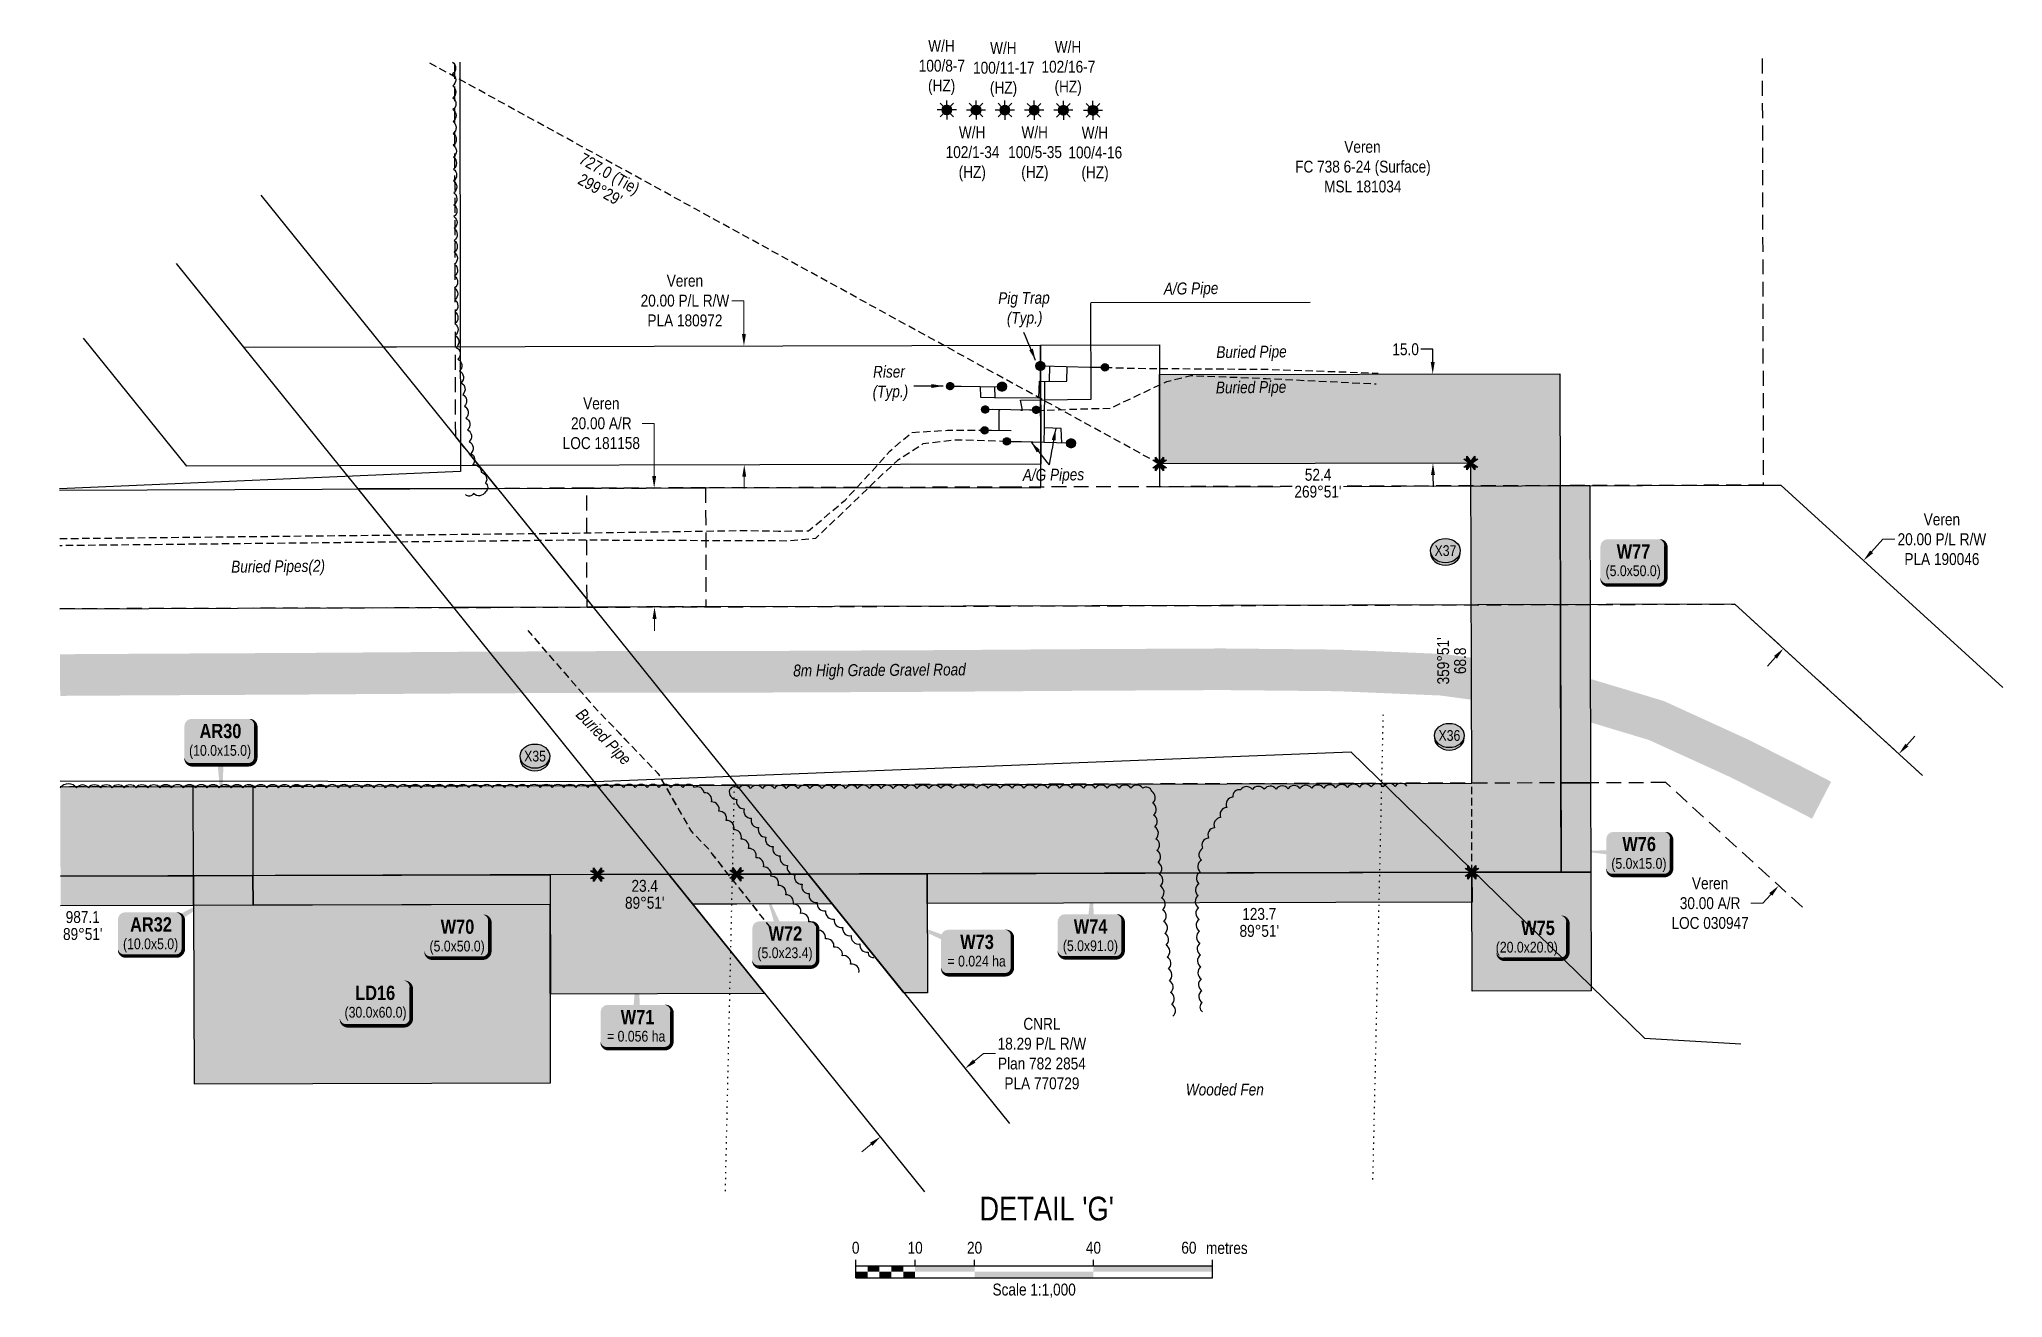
# Model space of a CAD drawing. Extents: x 471563 to 508050, y 6028961 to 6050146.
# Drawn here: x 475407 to 477058, y 6040216 to 6041274 of the extents above; entities that cross this region are included whole.
import ezdxf
from ezdxf.enums import TextEntityAlignment as Align

# ---------------------------------------------------------------- set-up
doc = ezdxf.new("R2010")
doc.units = 0
doc.header["$LTSCALE"] = 5
doc.header["$PDSIZE"] = 0.5
for name, pattern in [('0', [1, 1, 0]), ('foc-ACCESSROAD', [3.75, 2.5, -1.25]), ('foc-TIELINE', [1.875, 1.25, -0.625]), ('foc-TOPO', [1, 0.2, -0.8]), ('foc-TRAV', [1.875, 1.25, -0.625]), ('UG_PIPE', [1.875, 1.25, -0.625])]:
    doc.linetypes.add(name, pattern=pattern)
doc.layers.get('Defpoints').update_dxf_attribs({"color": 9})
for name, color, linetype in [('AS-PIPE-AG', 44, 'Continuous'), ('AS-PIPE-UG', 44, 'UG_PIPE'), ('AS-PIPE-UG-T', 44, 'Continuous'), ('AS-ROADS', 254, 'Continuous'), ('AS-SYMBOL', 7, 'Continuous'), ('C-AR', 13, 'foc-ACCESSROAD'), ('C-RW', 13, 'Continuous'), ('C-WS', 13, 'foc-ACCESSROAD'), ('C-WS-S', 13, 'Continuous'), ('DETAIL-T', 7, 'Continuous'), ('F-RW', 190, 'Continuous'), ('L-BD', 7, 'Continuous'), ('L-BD1', 253, 'Continuous'), ('L-MON', 1, 'Continuous'), ('L-TIE', 7, 'foc-TIELINE'), ('P-CROSSINGS', 250, 'Continuous'), ('P-PROPOSED', 10, 'Continuous'), ('P-PROPOSED-H', 21, 'Continuous'), ('P-TEMP-BLOCKS', 250, 'Continuous'), ('P-TEMP-H', 41, 'Continuous'), ('P-TEMP_ACCESS ROAD', 46, 'Continuous'), ('P-TEMP_LOG DECK', 46, 'Continuous'), ('P-TEMP_WORKSPACE', 46, 'Continuous'), ('P-TRAV', 4, 'foc-TRAV'), ('P-TXT', 4, 'Continuous'), ('P-WORKAREA', 113, 'Continuous'), ('P-WORKAREA-H', 111, 'Continuous'), ('T-BUSH', 110, '0'), ('T-VEGETATION-CHANGE', 104, 'foc-TOPO'), ('WETLAND', 143, 'Continuous'), ('WETLAND-T', 146, 'Continuous')]:
    doc.layers.add(name, color=color, linetype=linetype)
for name, color, linetype, lineweight in [('C-AR-T', 13, 'Continuous', 9), ('F-RW-T', 190, 'Continuous', 9), ('T-TEXT', 48, 'Continuous', 18)]:
    doc.layers.add(name, color=color, linetype=linetype, lineweight=lineweight)
doc.styles.add('80', font='ARIALN.TTF', dxfattribs={"height": 10})
doc.styles.add('80CG', font='ARIALN.TTF', dxfattribs={"height": 10})
doc.styles.add('80L', font='ARIALN.TTF', dxfattribs={"height": 10})
doc.styles.add('80LS', font='ARIALNI.TTF', dxfattribs={"height": 10})
doc.styles.add('BOLD', font='ARIALNB.TTF')
doc.styles.add('Crossing', font='ARIALN.TTF', dxfattribs={"height": 10})
doc.dimstyles.new('Compass 5 000', dxfattribs={"dimscale": 5, "dimtxt": 9, "dimasz": 2, "dimexe": 0.2, "dimexo": 0.0625, "dimgap": 0.5, "dimtad": 0, "dimtih": 1, "dimtoh": 1, "dimzin": 0, "dimdsep": 46, "dimtxsty": '80CG', "dimcen": 0.1, "dimse1": 1, "dimse2": 1, "dimclrd": 256, "dimclrt": 256, "dimaunit": 1, "dimadec": 4, "dimazin": 0, "dimtfac": 0.06, "dimtofl": 0, "dimtmove": 0, "dimatfit": 1, "dimfxl": 0.2, "dimtolj": 1, "dimtzin": 0, "dimlwd": -1, "dimarcsym": 0})

msp = doc.modelspace()

# ---------------------------------------------------------------- texts
at = {"layer": 'AS-PIPE-UG-T', "char_height": 9.994796499999866, "attachment_point": 1, "style": '80L'}
for s, heights, insert, rotation in [('\\pi9.99049;{\\fArial Narrow|b0|i1|c0|p34;Buried Pipe}', [0], (476386.5955160226, 6041016.195762562), 0.6121200883875347), ('\\pi9.99049;{\\fArial Narrow|b0|i1|c0|p34;Buried Pipe}', [0], (476386.241320716, 6040986.459494939), 0.6121200883875347), ('\\pi0.31954;{\\fArial Narrow|b0|i1|c0|p34;Buried Pipes(2)}', [0], (475567.9189745057, 6040835.922845437), 0.6121200883875347), ('\\pi9.99049;{\\fArial Narrow|b0|i1|c0|p34;Buried Pipe}', [13.11061260024003], (475857.6960144393, 6040720.143152021), 313.96354975620204)]:
    msp.add_mtext_dynamic_manual_height_columns(s, width=78.38850280628196, gutter_width=50.0004112173564, heights=heights, dxfattribs=dict(at, insert=insert, rotation=rotation))
at = {"layer": 'C-AR-T', "char_height": 9.999999999999917, "attachment_point": 1, "style": '80L'}
for s, insert, width in [('\\pi8.62776;W/H\\P\\pi0.66392;100/8-7\\P\\pi8.45041;(HZ) ', (476145.7944141866, 6041273.812516076), 38.40832196452899), ('\\pi8.62776;W/H\\P\\pi-5.70716;100/11-17\\P\\pi8.45041;(HZ) ', (476197.8444435888, 6041272.097387563), 38.40832196452899), ('\\pi8.62776;W/H\\P\\pi-2.52162;102/16-7\\P\\pi8.45041;(HZ) ', (476252.1820908968, 6041272.954903198), 38.40832196452899), ('\\pi11.80307;W/H\\P\\pi0.66392;102/1-34 \\P\\pi11.62572;(HZ) ', (476168.3907083446, 6041201.181783799), 44.75893587994467), ('\\pi11.51707;W/H\\P\\pi0.33358;100/5-35 \\P\\pi11.33972;(HZ) ', (476221.2987254106, 6041201.181783799), 44.18694410411548), ('\\pi11.51707;W/H\\P\\pi0.36769;100/4-16 \\P\\pi11.33972;(HZ) ', (476271.9189499737, 6041200.895945331), 44.18694410411548), ('\\pi41.83377;Veren\\P\\pi0.5309;FC 738 6-24 (Surface)\\P\\pi24.91357;MSL 181034', (476462.4218934614, 6041188.968417611), 113.3742155525223)]:
    msp.add_mtext(s, dxfattribs=dict(at, insert=insert, width=width))
at = {"layer": 'DETAIL-T', "color": 3, "insert": (476254.009252392, 6040291.241413198), "char_height": 19.98942859999955, "width": 223.7396991905514, "attachment_point": 5, "style": '80CG'}
msp.add_mtext("DETAIL 'G'", dxfattribs=at)
at = {"layer": 'L-BD', "linetype": 'Continuous', "insert": (475864.4789256022, 6041179.565154589), "char_height": 9.994714299999783, "width": 54.77089801046132, "attachment_point": 1, "rotation": 330.50322816440575, "line_spacing_factor": 0.9341950914354874, "style": '80L'}
msp.add_mtext("\\pi0.31245;727.0 (Tie) \\P\\pi8.01984;299°29'", dxfattribs=at)
at = {"layer": 'L-BD1', "linetype": 'Continuous', "style": '80L'}
for s, rotation, p in [('52.4', 0.1295999999976476, (476482.2399546774, 6040908.296612065)), ("359°51'", 90.15379999999855, (476587.3768944366, 6040751.830573792)), ('68.8', 90.15379999999855, (476601.6193110148, 6040751.868800167)), ('23.4', 0.1529000000092272, (475916.0368907967, 6040562.713356002)), ("89°51'", 0.1529000000092272, (475916.0749044439, 6040548.470938855)), ("89°51'", 0.1538000000115784, (476432.8164381627, 6040524.869831543)), ('123.7', 0.1538000000115784, (476432.7782117813, 6040539.11224818))]:
    msp.add_text(s, height=9.994714299999783, rotation=rotation, dxfattribs=at).set_placement(p, align=Align.MIDDLE)
at = {"layer": 'L-BD1', "style": '80L'}
for s, p in [('987.1', (475443.4703191768, 6040536.488812983)), ("89°51'", (475443.5075357686, 6040522.246393731))]:
    msp.add_text(s, height=9.994714299999776, rotation=0.1496999999949473, dxfattribs=at).set_placement(p, align=Align.MIDDLE)
at = {"layer": 'T-TEXT', "attachment_point": 1}
for s, width, insert, char_height, rotation, style in [('\\pi0.3375;{\\fArial Narrow|b0|i1|c0|p34;Pig Trap\\P\\pi7.44157;(Typ.)}', 43.14946810657305, (476212.8936777471, 6041061.676588175), 9.994796499999866, 0.6121200883875347, '80L'), ('\\pi3.05661;{\\fArial Narrow|b0|i1|c0|p34;A/G Pipe}', 51.65567721817566, (476349.4194903547, 6041069.668752117), 9.994796499999866, 0.6121200883875347, '80L'), ('\\pi1.09743;{\\fArial Narrow|b0|i1|c0|p34;Riser \\P\\pi0.54179;(Typ.)}', 29.34990031766307, (476106.903953129, 6040999.764184598), 9.994796499999866, 0.6121200883875347, '80L'), ('\\pi0.06363;{\\fArial Narrow|b0|i1|c0|p34;A/G Pipes}', 51.65567721817566, (476233.7896247706, 6040913.072042429), 9.994796499999866, 0.6121200883875347, '80L'), ('8m High Grade Gravel Road', 145.8378979109508, (476040.8524129833, 6040748.673962715), 9.994752699999921, 0.3916752854022268, '80LS')]:
    msp.add_mtext_dynamic_manual_height_columns(s, width=width, gutter_width=50.0004112173564, heights=[0], dxfattribs=dict(at, insert=insert, char_height=char_height, rotation=rotation, style=style))
at = {"layer": 'WETLAND-T', "insert": (476358.0315966423, 6040396.51075064), "char_height": 9.999999999999917, "attachment_point": 1, "style": '80L'}
msp.add_mtext_dynamic_manual_height_columns('\\pi12.99667;{\\fArial Narrow|b0|i1|c0|p34;Wooded Fen}', width=89.87465374968843, gutter_width=50.00041121735642, heights=[0], dxfattribs=at)

# ---------------------------------------------------------------- blocks, each defined once
blk = doc.blocks.new('RISER')
h = blk.add_hatch(color=255)
h.dxf.hatch_style = 1
edge = h.paths.add_edge_path()
edge.add_arc((0, 0), 0.7000000000000001, 0, 360)
blk.add_hatch(color=48).paths.add_polyline_path([(0.5809894393423747, -0.1498374831999172), (-0.5809055220925075, -0.1501624933266612, 0.7745966773228882)])
at = {"color": 48}
blk.add_line((-0.5809055220925075, -0.1501624933266612), (0.5809894393423747, -0.1498374831996898), dxfattribs=at)
blk.add_circle((0, 0), 0.6000000000000001, dxfattribs=at)
blk = doc.blocks.new('PIG')
h = blk.add_hatch(color=255)
h.dxf.hatch_style = 1
edge = h.paths.add_edge_path()
edge.add_arc((0, 0), 0.85, 0, 360)
at = {"layer": 'AS-SYMBOL'}
h = blk.add_hatch(color=48, dxfattribs=at)
h.dxf.hatch_style = 1
h.paths.add_polyline_path([(-0.1007441909823683, 0.004742452807931841, 1), (-0.5507441909794579, 0.004742452807931841, 1)])
h = blk.add_hatch(color=48, dxfattribs=at)
h.dxf.hatch_style = 1
h.paths.add_polyline_path([(0.1007441909823683, 0.004742452807931841, 1), (0.5507441909794579, 0.004742452807931841, 1)])
at = {"layer": 'AS-SYMBOL', "color": 48}
for centre, radius in [((0, 0), 0.75), ((-0.3257441909809131, 0.004742452807931841), 0.225), ((0.3257441909809131, 0.004742452807931841), 0.225)]:
    blk.add_circle(centre, radius, dxfattribs=at)
blk = doc.blocks.new('xing2')
h = blk.add_hatch(color=50)
h.dxf.hatch_style = 1
edge = h.paths.add_edge_path()
edge.add_ellipse((0, 0), major_axis=(-12.5, 0), ratio=0.8162973455633619, start_angle=0, end_angle=360)
h = blk.add_hatch(color=250)
h.dxf.hatch_style = 1
edge = h.paths.add_edge_path()
edge.add_ellipse((0, -2.047489049626165), major_axis=(-12.5, 0), ratio=0.8162973455633619, start_angle=0, end_angle=180)
edge.add_line((12.5, -2.047489049626165), (12.5, 0))
edge.add_ellipse((0, 0), major_axis=(-12.5, 0), ratio=0.8162973455633619, start_angle=0, end_angle=180, ccw=False)
edge.add_line((-12.5, 0), (-12.5, -2.047489049626165))
at = {"color": 250}
blk.add_ellipse((0, 0), major_axis=(-12.5, 0), ratio=0.8162973455633619, dxfattribs=at)
blk.add_ellipse((0, -2.047489049626165), major_axis=(-12.5, 0), ratio=0.8162973455633619, start_param=0, end_param=3.141592653589793, dxfattribs=at)
at = {"color": 250, "style": 'Crossing'}
blk.add_attdef('CROSSING', text='', height=9, dxfattribs=at).set_placement((0.08916442567715421, 0.0199513138486509), align=Align.MIDDLE_CENTER)
at = {"color": 250, "style": 'Crossing', "flags": 1}
for tag, p in [('OWNER', (0.08916442567715421, -12.49201765665748)), ('DESCRIPTION', (0.08916442567715421, -25.770021277247)), ('LOCATION', (0.08916442567715421, -39.30337514164421)), ('DWG_REF', (0.08916442567715421, -52.83672900604233))]:
    blk.add_attdef(tag, text='', height=9, dxfattribs=at).set_placement(p, align=Align.MIDDLE_CENTER)
blk = doc.blocks.new('GAS')
h = blk.add_hatch(color=255)
h.dxf.hatch_style = 1
edge = h.paths.add_edge_path()
edge.add_arc((0, 0), 0.9, 0, 360)
for p, q in [((-0.8077887898725749, 0), (-1.615577579628734, 0)), ((-0.5711929310346023, 0.5711929297831376), (-1.142385862069204, 1.142385861385264)), ((0, 0.8077887887338874), (0, 1.615577579286764)), ((0.5711929310309642, 0.5711929297831376), (1.142385862065566, 1.142385861385264)), ((1.615577579625096, 0), (0.8077887898689368, 0)), ((-0.5711929310346023, -0.5711929316021271), (-1.142385862069204, -1.142385863204253)), ((0, -0.8077887905528768), (0, -1.615577581105753)), ((1.142385862065566, -1.142385863204253), (0.5711929310309642, -0.5711929316021271))]:
    blk.add_line(p, q)
blk.add_circle((0, 0), 0.8000000000000003)
blk = doc.blocks.new('TEMP')
h = blk.add_hatch(color=255)
h.dxf.hatch_style = 1
h.paths.add_polyline_path([(-5.274162218071865e-10, 0.2514284397220763), (-0.6656854269836916, 1.152061669657268), (-0.6656854269836914, 0.6656854303339061), (-1.152061663105632, 0.6656854303339061), (-0.2514284404497631, 5.273246284076549e-10), (-1.152061661774314, -0.665685419564579), (-0.6656854224511335, -0.6656854195645793), (-0.6656854224511335, -1.152061655686338), (-5.273248504522599e-10, -0.2514284436956583), (0.6656854183820542, -1.152061663420681), (0.6656854183820542, -0.6656854208922597), (1.152061656810019, -0.6656854053035203), (0.2514284429676993, 5.273251835191672e-10), (1.152061671303363, 0.6656854258011662), (0.6656854287749412, 0.6656854258011663), (0.6656854131859291, 1.15206166422904)])
h.paths.add_polyline_path([(0.5656854229146121, 0.8485281473411305), (0.5656854319800914, 0.5656854258011663), (0.8485281444547581, 0.5656854258011663), (0.08318903393992505, -1.110223024625157e-16), (0.8485281399220184, -0.5656854150320215), (0.5656854183820542, -0.5656854240973189), (0.5656854183820542, -0.8485281365719858), (1.110223024625157e-16, -0.08318903609469996), (-0.5656854224511336, -0.848528132039064), (-0.5656854224511336, -0.5656854195645794), (-0.8485281349258003, -0.5656854195645796), (-0.08318903284889523, 0), (-0.8485281394583577, 0.5656854303339061), (-0.5656854269836913, 0.5656854303339061), (-0.5656854269836913, 0.8485281428085727), (0, 0.08318903069412065)], flags=16)
h = blk.add_hatch(color=1)
h.dxf.hatch_style = 1
h.paths.add_polyline_path([(0, 0.08318903069412048), (-0.5656854269836913, 0.8485281428085726), (-0.5656854269836911, 0.5656854303339061), (-0.8485281394583579, 0.5656854303339061), (-0.08318903284889523, 0), (-0.8485281349258, -0.5656854195645791), (-0.5656854224511336, -0.5656854195645792), (-0.5656854224511336, -0.8485281320390639), (1.110223024625157e-16, -0.08318903609469996), (0.5656854183820542, -0.8485281365719854), (0.5656854183820542, -0.5656854240973188), (0.8485281399220186, -0.5656854150320215), (0.08318903393992516, -5.551115123125783e-17), (0.8485281444547583, 0.5656854258011663), (0.5656854319800915, 0.5656854258011663), (0.5656854229146121, 0.8485281473411305)])
h = blk.add_hatch(color=1)
h.dxf.hatch_style = 1
h.paths.add_polyline_path([(-0.0831890328488953, 0), (-0.8485281394583578, 0.5656854303339061), (-0.5656854269836913, 0.5656854303339061), (-0.5656854269836913, 0.8485281428085727), (0, 0.0831890306941205), (0.5656854229146121, 0.8485281473411305), (0.5656854319800914, 0.5656854258011663), (0.8485281444547581, 0.5656854258011663), (0.0831890339399252, 0), (0.8485281399220184, -0.5656854150320214), (0.5656854183820542, -0.5656854240973189), (0.5656854183820542, -0.8485281365719856), (0, -0.08318903609469999), (-0.5656854224511335, -0.848528132039064), (-0.5656854224511335, -0.5656854195645792), (-0.8485281349258001, -0.5656854195645792)])
at = {"color": 1}
for p, q in [((-0.0831890328488953, 0), (0.0831890339399252, 0)), ((0, 0.0831890306941205), (0, -0.08318903609469999))]:
    blk.add_line(p, q, dxfattribs=at)
at = {"color": 255, "flags": 128}
blk.add_lwpolyline([(-0.251428440449763, 5.27325e-10), (-1.152061663105632, 0.6656854303339061), (-0.6656854269836914, 0.6656854303339061), (-0.6656854269836914, 1.152061669657268), (-5.274159999999999e-10, 0.2514284397220763), (0.6656854131859291, 1.15206166422904), (0.6656854287749412, 0.6656854258011663), (1.152061671303363, 0.6656854258011663), (0.2514284429676991, 5.27325e-10), (1.152061656810019, -0.6656854053035204), (0.6656854183820542, -0.6656854208922596), (0.6656854183820542, -1.152061663420681), (-5.27325e-10, -0.2514284436956586), (-0.6656854224511335, -1.152061655686338), (-0.6656854224511335, -0.6656854195645793), (-1.152061661774314, -0.6656854195645793)], close=True, dxfattribs=at)
at = {"color": 1, "flags": 128}
blk.add_lwpolyline([(-0.0831890328488953, 0), (-0.8485281394583578, 0.5656854303339061), (-0.5656854269836913, 0.5656854303339061), (-0.5656854269836913, 0.8485281428085727), (0, 0.0831890306941205), (0.5656854229146121, 0.8485281473411305), (0.5656854319800914, 0.5656854258011663), (0.8485281444547581, 0.5656854258011663), (0.0831890339399252, 0), (0.8485281399220184, -0.5656854150320214), (0.5656854183820542, -0.5656854240973189), (0.5656854183820542, -0.8485281365719856), (0, -0.08318903609469999), (-0.5656854224511335, -0.848528132039064), (-0.5656854224511335, -0.5656854195645792), (-0.8485281349258001, -0.5656854195645792)], close=True, dxfattribs=at)
blk = doc.blocks.new('*U114')
h = blk.add_hatch(color=191)
edge = h.paths.add_edge_path()
edge.add_line((-23.99999999999998, -19.3327321364778), (23.99999999999998, -19.3327321364778))
edge.add_arc((23.99999999999998, -13.3327321364778), 6, 270, 360)
edge.add_line((29.99999999999998, -13.3327321364778), (29.99999999999998, 12.5))
edge.add_arc((23.99999999999998, 12.5), 6, 0, 90)
edge.add_line((23.99999999999998, 18.5), (-23.99999999999998, 18.5))
edge.add_arc((-23.99999999999998, 12.5), 6, 90, 180)
edge.add_line((-29.99999999999998, 12.5), (-29.99999999999998, -13.3327321364778))
edge.add_arc((-23.99999999999998, -13.3327321364778), 6, 180, 270)
at = {"color": 250, "flags": 128}
blk.add_lwpolyline([(-23.99999999999998, -19.3327321364778, 3, 3, 0), (23.99999999999998, -19.3327321364778, 3, 3, 0.414213562373095), (29.99999999999998, -13.3327321364778, 3, 3, 0), (29.99999999999998, 12.5, 3, 0, 0.414213562373095), (23.99999999999998, 18.5, 0, 0, 0), (-23.99999999999998, 18.5, 0, 0, 0.414213562373095), (-29.99999999999998, 12.5, 0, 0, 0), (-29.99999999999998, -13.3327321364778, 0, 3, 0.414213562373095)], format="xyseb", close=True, dxfattribs=at)
at = {"flags": 128}
blk.add_lwpolyline([(-19.7311908250491, 12.36802861478712, 0, 7.499999999999999, 0), (-3.398394867633905e-15, 0, 0, 0, 0)], format="xyseb", dxfattribs=at)
at = {"color": 250}
for tag, p, height, style in [('TEMP_AREA_W1_001', (-9.212824010914055, 2.244292974654144), 12, 'BOLD'), ('ENTER_TEXT_001', (-30.65893587994544, -12.47010782646594), 9, '80')]:
    blk.add_attdef(tag, p, '', height=height, dxfattribs=dict(at, style=style))
blk = doc.blocks.new('*U326')
h = blk.add_hatch(color=191)
edge = h.paths.add_edge_path()
edge.add_line((-21.49999999999998, -18.23300654068589), (21.49999999999998, -18.23300654068589))
edge.add_arc((21.49999999999998, -12.23300654068589), 6, 270, 360)
edge.add_line((27.49999999999998, -12.23300654068589), (27.49999999999998, 12.5))
edge.add_arc((21.49999999999998, 12.5), 6, 0, 90)
edge.add_line((21.49999999999998, 18.5), (-21.49999999999998, 18.5))
edge.add_arc((-21.49999999999998, 12.5), 6, 90, 180)
edge.add_line((-27.49999999999998, 12.5), (-27.49999999999998, -12.23300654068589))
edge.add_arc((-21.49999999999998, -12.23300654068589), 6, 180, 270)
at = {"flags": 128}
blk.add_lwpolyline([(60.77112673854078, 35.62654586342953, 0, 7.499999999999993, 0), (-3.398394867633905e-15, 4.560602108308975e-31, 0, 0, 0)], format="xyseb", dxfattribs=at)
at = {"color": 250, "flags": 128}
blk.add_lwpolyline([(-21.49999999999998, -18.23300654068589, 3, 3, 0), (21.49999999999998, -18.23300654068589, 3, 3, 0.414213562373095), (27.49999999999998, -12.23300654068589, 3, 3, 0), (27.49999999999998, 12.5, 3, 0, 0.414213562373095), (21.49999999999998, 18.5, 0, 0, 0), (-21.49999999999998, 18.5, 0, 0, 0.414213562373095), (-27.49999999999998, 12.5, 0, 0, 0), (-27.49999999999998, -12.23300654068589, 0, 3, 0.414213562373095)], format="xyseb", close=True, dxfattribs=at)
at = {"color": 250}
for tag, p, height, style in [('TEMP_AREA_W1_001', (-9.212824010914055, 2.244292974654144), 12, 'BOLD'), ('ENTER_TEXT_001', (-30.65893587994544, -12.47010782646594), 9, '80')]:
    blk.add_attdef(tag, p, '', height=height, dxfattribs=dict(at, style=style))
blk = doc.blocks.new('*U82')
h = blk.add_hatch(color=191)
edge = h.paths.add_edge_path()
edge.add_line((-23.99999999999998, -18.12467346899211), (23.99999999999998, -18.12467346899211))
edge.add_arc((23.99999999999998, -12.12467346899211), 6, 270, 360)
edge.add_line((29.99999999999998, -12.12467346899211), (29.99999999999998, 12.5))
edge.add_arc((23.99999999999998, 12.5), 6, 0, 90)
edge.add_line((23.99999999999998, 18.5), (-23.99999999999998, 18.5))
edge.add_arc((-23.99999999999998, 12.5), 6, 90, 180)
edge.add_line((-29.99999999999998, 12.5), (-29.99999999999998, -12.12467346899211))
edge.add_arc((-23.99999999999998, -12.12467346899211), 6, 180, 270)
at = {"color": 250, "flags": 128}
blk.add_lwpolyline([(-23.99999999999998, -18.12467346899211, 3, 3, 0), (23.99999999999998, -18.12467346899211, 3, 3, 0.414213562373095), (29.99999999999998, -12.12467346899211, 3, 3, 0), (29.99999999999998, 12.5, 3, 0, 0.414213562373095), (23.99999999999998, 18.5, 0, 0, 0), (-23.99999999999998, 18.5, 0, 0, 0.414213562373095), (-29.99999999999998, 12.5, 0, 0, 0), (-29.99999999999998, -12.12467346899211, 0, 3, 0.414213562373095)], format="xyseb", close=True, dxfattribs=at)
at = {"flags": 128}
blk.add_lwpolyline([(27.24396544573335, 13.55995301634605, 0, 7.499999999999999, 0), (-3.398394867633905e-15, 3.944304526105059e-31, 0, 0, 0)], format="xyseb", dxfattribs=at)
at = {"color": 250}
for tag, p, height, style in [('TEMP_AREA_W1_001', (-9.212824010914055, 2.244292974654144), 12, 'BOLD'), ('ENTER_TEXT_001', (-30.65893587994544, -12.47010782646594), 9, '80')]:
    blk.add_attdef(tag, p, '', height=height, dxfattribs=dict(at, style=style))
blk = doc.blocks.new('*U252')
h = blk.add_hatch(color=191)
edge = h.paths.add_edge_path()
edge.add_line((-23.99999999999999, -18.33065072172379), (23.99999999999998, -18.33065072172379))
edge.add_arc((23.99999999999998, -12.33065072172379), 6, 270, 360)
edge.add_line((29.99999999999998, -12.33065072172379), (29.99999999999998, 12.5))
edge.add_arc((23.99999999999998, 12.5), 6, 0, 90)
edge.add_line((23.99999999999998, 18.5), (-23.99999999999998, 18.5))
edge.add_arc((-23.99999999999998, 12.5), 6, 90, 180)
edge.add_line((-29.99999999999998, 12.5), (-29.99999999999999, -12.33065072172379))
edge.add_arc((-23.99999999999999, -12.33065072172379), 6, 180, 270)
at = {"flags": 128}
blk.add_lwpolyline([(1.287534794564682, 58.1106995244114, 0, 7.499999999999999, 0), (-3.398394867633905e-15, 0, 0, 0, 0)], format="xyseb", dxfattribs=at)
at = {"color": 250, "flags": 128}
blk.add_lwpolyline([(-23.99999999999999, -18.33065072172379, 3, 3, 0), (23.99999999999998, -18.33065072172379, 3, 3, 0.414213562373095), (29.99999999999998, -12.33065072172379, 3, 3, 0), (29.99999999999998, 12.5, 3, 0, 0.414213562373095), (23.99999999999998, 18.5, 0, 0, 0), (-23.99999999999998, 18.5, 0, 0, 0.414213562373095), (-29.99999999999998, 12.5, 0, 0, 0), (-29.99999999999999, -12.33065072172379, 0, 3, 0.414213562373095)], format="xyseb", close=True, dxfattribs=at)
at = {"color": 250}
for tag, p, height, style in [('TEMP_AREA_W1_001', (-9.212824010914055, 2.244292974654144), 12, 'BOLD'), ('ENTER_TEXT_001', (-30.65893587994544, -12.47010782646594), 9, '80')]:
    blk.add_attdef(tag, p, '', height=height, dxfattribs=dict(at, style=style))
blk = doc.blocks.new('*U330')
h = blk.add_hatch(color=191)
edge = h.paths.add_edge_path()
edge.add_line((-23.99999999999999, -19.30090762291219), (23.99999999999998, -19.30090762291219))
edge.add_arc((23.99999999999998, -13.30090762291219), 6, 270, 360)
edge.add_line((29.99999999999998, -13.30090762291219), (29.99999999999998, 12.5))
edge.add_arc((23.99999999999998, 12.5), 6, 0, 90)
edge.add_line((23.99999999999998, 18.5), (-23.99999999999998, 18.5))
edge.add_arc((-23.99999999999998, 12.5), 6, 90, 180)
edge.add_line((-29.99999999999998, 12.5), (-29.99999999999999, -13.30090762291219))
edge.add_arc((-23.99999999999999, -13.30090762291219), 6, 180, 270)
at = {"flags": 128}
blk.add_lwpolyline([(-65.07822225882065, 27.50386517296608, 0, 7.499999999999999, 0), (-3.398394867633905e-15, -3.944304526105059e-31, 0, 0, 0)], format="xyseb", dxfattribs=at)
at = {"color": 250, "flags": 128}
blk.add_lwpolyline([(-23.99999999999999, -19.30090762291219, 3, 3, 0), (23.99999999999998, -19.30090762291219, 3, 3, 0.414213562373095), (29.99999999999998, -13.30090762291219, 3, 3, 0), (29.99999999999998, 12.5, 3, 0, 0.414213562373095), (23.99999999999998, 18.5, 0, 0, 0), (-23.99999999999998, 18.5, 0, 0, 0.414213562373095), (-29.99999999999998, 12.5, 0, 0, 0), (-29.99999999999999, -13.30090762291219, 0, 3, 0.414213562373095)], format="xyseb", close=True, dxfattribs=at)
at = {"color": 250}
for tag, p, height, style in [('TEMP_AREA_W1_001', (-9.212824010914055, 2.244292974654144), 12, 'BOLD'), ('ENTER_TEXT_001', (-30.65893587994544, -12.47010782646594), 9, '80')]:
    blk.add_attdef(tag, p, '', height=height, dxfattribs=dict(at, style=style))
blk = doc.blocks.new('*U327')
h = blk.add_hatch(color=191)
edge = h.paths.add_edge_path()
edge.add_line((-21.49999999999998, -18.12467346899211), (21.49999999999998, -18.12467346899211))
edge.add_arc((21.49999999999998, -12.12467346899211), 6, 270, 360)
edge.add_line((27.49999999999998, -12.12467346899211), (27.49999999999998, 12.5))
edge.add_arc((21.49999999999998, 12.5), 6, 0, 90)
edge.add_line((21.49999999999998, 18.5), (-21.49999999999998, 18.5))
edge.add_arc((-21.49999999999998, 12.5), 6, 90, 180)
edge.add_line((-27.49999999999998, 12.5), (-27.49999999999998, -12.12467346899211))
edge.add_arc((-21.49999999999998, -12.12467346899211), 6, 180, 270)
at = {"flags": 128}
blk.add_lwpolyline([(-20.13255873676389, 41.15419999337369, 0, 7.499999999999999, 0), (-3.398394867633905e-15, 0, 0, 0, 0)], format="xyseb", dxfattribs=at)
at = {"color": 250, "flags": 128}
blk.add_lwpolyline([(-21.49999999999998, -18.12467346899211, 3, 3, 0), (21.49999999999998, -18.12467346899211, 3, 3, 0.414213562373095), (27.49999999999998, -12.12467346899211, 3, 3, 0), (27.49999999999998, 12.5, 3, 0, 0.414213562373095), (21.49999999999998, 18.5, 0, 0, 0), (-21.49999999999998, 18.5, 0, 0, 0.414213562373095), (-27.49999999999998, 12.5, 0, 0, 0), (-27.49999999999998, -12.12467346899211, 0, 3, 0.414213562373095)], format="xyseb", close=True, dxfattribs=at)
at = {"color": 250}
for tag, p, height, style in [('TEMP_AREA_W1_001', (-9.212824010914055, 2.244292974654144), 12, 'BOLD'), ('ENTER_TEXT_001', (-30.65893587994544, -12.47010782646594), 9, '80')]:
    blk.add_attdef(tag, p, '', height=height, dxfattribs=dict(at, style=style))
blk = doc.blocks.new('*U331')
h = blk.add_hatch(color=191)
edge = h.paths.add_edge_path()
edge.add_line((-21.49999999999998, -18.12467346899211), (21.49999999999998, -18.12467346899211))
edge.add_arc((21.49999999999998, -12.12467346899211), 6, 270, 360)
edge.add_line((27.49999999999998, -12.12467346899211), (27.49999999999998, 12.5))
edge.add_arc((21.49999999999998, 12.5), 6, 0, 90)
edge.add_line((21.49999999999998, 18.5), (-21.49999999999998, 18.5))
edge.add_arc((-21.49999999999998, 12.5), 6, 90, 180)
edge.add_line((-27.49999999999998, 12.5), (-27.49999999999998, -12.12467346899211))
edge.add_arc((-21.49999999999998, -12.12467346899211), 6, 180, 270)
at = {"flags": 128}
blk.add_lwpolyline([(1.438348335012601, 45.83698087215896, 0, 7.499999999999999, 0), (-3.398394867633905e-15, 0, 0, 0, 0)], format="xyseb", dxfattribs=at)
at = {"color": 250, "flags": 128}
blk.add_lwpolyline([(-21.49999999999998, -18.12467346899211, 3, 3, 0), (21.49999999999998, -18.12467346899211, 3, 3, 0.414213562373095), (27.49999999999998, -12.12467346899211, 3, 3, 0), (27.49999999999998, 12.5, 3, 0, 0.414213562373095), (21.49999999999998, 18.5, 0, 0, 0), (-21.49999999999998, 18.5, 0, 0, 0.414213562373095), (-27.49999999999998, 12.5, 0, 0, 0), (-27.49999999999998, -12.12467346899211, 0, 3, 0.414213562373095)], format="xyseb", close=True, dxfattribs=at)
at = {"color": 250}
for tag, p, height, style in [('TEMP_AREA_W1_001', (-9.212824010914055, 2.244292974654144), 12, 'BOLD'), ('ENTER_TEXT_001', (-30.65893587994544, -12.47010782646594), 9, '80')]:
    blk.add_attdef(tag, p, '', height=height, dxfattribs=dict(at, style=style))
blk = doc.blocks.new('*U332')
h = blk.add_hatch(color=191)
edge = h.paths.add_edge_path()
edge.add_line((-21.49999999999998, -18.12467346899211), (21.49999999999998, -18.12467346899211))
edge.add_arc((21.49999999999998, -12.12467346899211), 6, 270, 360)
edge.add_line((27.49999999999998, -12.12467346899211), (27.49999999999998, 12.5))
edge.add_arc((21.49999999999998, 12.5), 6, 0, 90)
edge.add_line((21.49999999999998, 18.5), (-21.49999999999998, 18.5))
edge.add_arc((-21.49999999999998, 12.5), 6, 90, 180)
edge.add_line((-27.49999999999998, 12.5), (-27.49999999999998, -12.12467346899211))
edge.add_arc((-21.49999999999998, -12.12467346899211), 6, 180, 270)
at = {"color": 250, "flags": 128}
blk.add_lwpolyline([(-21.49999999999998, -18.12467346899211, 3, 3, 0), (21.49999999999998, -18.12467346899211, 3, 3, 0.414213562373095), (27.49999999999998, -12.12467346899211, 3, 3, 0), (27.49999999999998, 12.5, 3, 0, 0.414213562373095), (21.49999999999998, 18.5, 0, 0, 0), (-21.49999999999998, 18.5, 0, 0, 0.414213562373095), (-27.49999999999998, 12.5, 0, 0, 0), (-27.49999999999998, -12.12467346899211, 0, 3, 0.414213562373095)], format="xyseb", close=True, dxfattribs=at)
at = {"flags": 128}
blk.add_lwpolyline([(-49.35291330517295, 2.498723335484804, 0, 7.499999999999999, 0), (-3.398394867633905e-15, -3.944304526105059e-31, 0, 0, 0)], format="xyseb", dxfattribs=at)
at = {"color": 250}
for tag, p, height, style in [('TEMP_AREA_W1_001', (-9.212824010914055, 2.244292974654144), 12, 'BOLD'), ('ENTER_TEXT_001', (-30.65893587994544, -12.47010782646594), 9, '80')]:
    blk.add_attdef(tag, p, '', height=height, dxfattribs=dict(at, style=style))
blk = doc.blocks.new('*U329')
h = blk.add_hatch(color=111)
edge = h.paths.add_edge_path()
edge.add_line((-21.49999999999998, -20), (21.49999999999998, -20))
edge.add_arc((21.49999999999998, -14), 6, 270, 360)
edge.add_line((27.49999999999998, -14), (27.49999999999998, 12.5))
edge.add_arc((21.49999999999998, 12.5), 6, 0, 90)
edge.add_line((21.49999999999998, 18.5), (-21.49999999999998, 18.5))
edge.add_arc((-21.49999999999998, 12.5), 6, 90, 180)
edge.add_line((-27.49999999999998, 12.5), (-27.49999999999998, -14))
edge.add_arc((-21.49999999999998, -14), 6, 180, 270)
at = {"flags": 128}
blk.add_lwpolyline([(-17.08251565429951, 44.91116016159945, 0, 7.499999999999998, 0), (-3.398394867633905e-15, 0, 0, 0, 0)], format="xyseb", dxfattribs=at)
at = {"color": 250, "flags": 128}
blk.add_lwpolyline([(-21.49999999999998, -20, 3, 3, 0), (21.49999999999998, -20, 3, 3, 0.414213562373095), (27.49999999999998, -14, 3, 3, 0), (27.49999999999998, 12.5, 3, 0, 0.414213562373095), (21.49999999999998, 18.5, 0, 0, 0), (-21.49999999999998, 18.5, 0, 0, 0.414213562373095), (-27.49999999999998, 12.5, 0, 0, 0), (-27.49999999999998, -14, 0, 3, 0.414213562373095)], format="xyseb", close=True, dxfattribs=at)
at = {"color": 250}
for tag, p, height, style in [('TEMP_AREA_W1_001', (-9.212824010914055, 2.244292974654144), 12, 'BOLD'), ('ENTER_TEXT_001', (-30.65893587994544, -12.47010782646594), 9, '80')]:
    blk.add_attdef(tag, p, '', height=height, dxfattribs=dict(at, style=style))
blk = doc.blocks.new('*U328')
h = blk.add_hatch(color=111)
edge = h.paths.add_edge_path()
edge.add_line((-23.99999999999998, -20), (23.99999999999998, -20))
edge.add_arc((23.99999999999998, -14), 6, 270, 360)
edge.add_line((29.99999999999998, -14), (29.99999999999998, 12.5))
edge.add_arc((23.99999999999998, 12.5), 6, 0, 90)
edge.add_line((23.99999999999998, 18.5), (-23.99999999999998, 18.5))
edge.add_arc((-23.99999999999998, 12.5), 6, 90, 180)
edge.add_line((-29.99999999999998, 12.5), (-29.99999999999998, -14))
edge.add_arc((-23.99999999999998, -14), 6, 180, 270)
at = {"color": 250, "flags": 128}
blk.add_lwpolyline([(-23.99999999999998, -20, 3, 3, 0), (23.99999999999998, -20, 3, 3, 0.414213562373095), (29.99999999999998, -14, 3, 3, 0), (29.99999999999998, 12.5, 3, 0, 0.414213562373095), (23.99999999999998, 18.5, 0, 0, 0), (-23.99999999999998, 18.5, 0, 0, 0.414213562373095), (-29.99999999999998, 12.5, 0, 0, 0), (-29.99999999999998, -14, 0, 3, 0.414213562373095)], format="xyseb", close=True, dxfattribs=at)
at = {"flags": 128}
blk.add_lwpolyline([(1.303559386111854, -57.25274979646029, 0, 7.5, 0), (-3.398394867633905e-15, 0, 0, 0, 0)], format="xyseb", dxfattribs=at)
at = {"color": 250}
for tag, p, height, style in [('TEMP_AREA_W1_001', (-9.212824010914055, 2.244292974654144), 12, 'BOLD'), ('ENTER_TEXT_001', (-30.65893587994544, -12.47010782646594), 9, '80')]:
    blk.add_attdef(tag, p, '', height=height, dxfattribs=dict(at, style=style))
blk = doc.blocks.new('*U333')
h = blk.add_hatch(color=111)
edge = h.paths.add_edge_path()
edge.add_line((-21.49999999999998, -20), (21.49999999999998, -20))
edge.add_arc((21.49999999999998, -14), 6, 270, 360)
edge.add_line((27.49999999999998, -14), (27.49999999999998, 12.5))
edge.add_arc((21.49999999999998, 12.5), 6, 0, 90)
edge.add_line((21.49999999999998, 18.5), (-21.49999999999998, 18.5))
edge.add_arc((-21.49999999999998, 12.5), 6, 90, 180)
edge.add_line((-27.49999999999998, 12.5), (-27.49999999999998, -14))
edge.add_arc((-21.49999999999998, -14), 6, 180, 270)
at = {"color": 250, "flags": 128}
blk.add_lwpolyline([(-21.49999999999998, -20, 3, 3, 0), (21.49999999999998, -20, 3, 3, 0.414213562373095), (27.49999999999998, -14, 3, 3, 0), (27.49999999999998, 12.5, 3, 0, 0.414213562373095), (21.49999999999998, 18.5, 0, 0, 0), (-21.49999999999998, 18.5, 0, 0, 0.414213562373095), (-27.49999999999998, 12.5, 0, 0, 0), (-27.49999999999998, -14, 0, 3, 0.414213562373095)], format="xyseb", close=True, dxfattribs=at)
at = {"flags": 128}
blk.add_lwpolyline([(-20.8834165653104, 0.777613059175527, 0, 7.499999999999999, 0), (-3.398394867633905e-15, 0, 0, 0, 0)], format="xyseb", dxfattribs=at)
at = {"color": 250}
for tag, p, height, style in [('TEMP_AREA_W1_001', (-9.212824010914055, 2.244292974654144), 12, 'BOLD'), ('ENTER_TEXT_001', (-30.65893587994544, -12.47010782646594), 9, '80')]:
    blk.add_attdef(tag, p, '', height=height, dxfattribs=dict(at, style=style))
blk = doc.blocks.new('*D334')
at = {"layer": 'Defpoints', "color": 0, "linetype": 'Continuous', "transparency": 16777216}
for p in [(476176.8380883192, 6040419.649751429), (476105.6959937704, 6040362.288573468), (476114.2192419516, 6040351.717630723)]:
    blk.add_point(p, dxfattribs=at)
at = {"layer": 'F-RW-T', "transparency": 16777216}
for p, q in [((476193.1460806453, 6040415.355572069), (476200.9308247901, 6040421.632335455)), ((476200.9308247901, 6040421.632335455), (476210.9308247906, 6040421.632335454)), ((476106.4344978067, 6040345.440867338), (476098.6497536618, 6040339.164103951))]:
    blk.add_line(p, q, dxfattribs=at)
at = {"layer": 'F-RW-T', "linetype": 'Continuous', "transparency": 16777216}
for points in [[(476192.0999534139, 6040416.653029427), (476194.1922078766, 6040414.058114711), (476185.3613365004, 6040409.078808684)], [(476105.3883705754, 6040346.738324696), (476107.480625038, 6040344.14340998), (476114.2192419516, 6040351.717630723)]]:
    blk.add_solid(points, dxfattribs=at)
at = {"layer": 'F-RW-T', "linetype": 'Continuous', "transparency": 16777216, "insert": (476250.0167729473, 6040421.632335454), "char_height": 10, "attachment_point": 5, "style": '80CG'}
blk.add_mtext('\\A1;CNRL\\P18.29 P/L R/W\\PPlan 782 2854\\PPLA 770729', dxfattribs=at)
blk = doc.blocks.new('*D335')
at = {"layer": 'C-AR-T', "transparency": 16777216}
for p, q in [((475999.3742103652, 6041054.615354021), (475989.3742103652, 6041054.615354021)), ((475999.4430093425, 6041026.560967729), (475999.3742103652, 6041054.615354021)), ((475999.7371549107, 6040906.616257517), (475999.7616782668, 6040896.616287586))]:
    blk.add_line(p, q, dxfattribs=at)
at = {"layer": 'C-AR-T', "linetype": 'Continuous', "transparency": 16777216}
for points in [[(476001.1096709976, 6041026.565054955), (475997.7763476875, 6041026.556880503), (475999.4675326986, 6041016.560997799)], [(476001.4038165658, 6040906.620344742), (475998.0704932556, 6040906.61217029), (475999.7126315546, 6040916.616227447)]]:
    blk.add_solid(points, dxfattribs=at)
at = {"layer": 'Defpoints', "color": 0, "linetype": 'Continuous', "transparency": 16777216}
for p in [(475856.9182763019, 6041016.21141813), (475999.4675326986, 6041016.560997799), (475857.1633751579, 6040916.266647778)]:
    blk.add_point(p, dxfattribs=at)
at = {"layer": 'C-AR-T', "linetype": 'Continuous', "transparency": 16777216, "insert": (475949.8346469264, 6041054.615354021), "char_height": 10, "attachment_point": 5, "style": '80CG'}
blk.add_mtext('\\A1;Veren\\P20.00 P/L R/W\\PPLA 180972', dxfattribs=at)
blk = doc.blocks.new('*D336')
at = {"layer": 'C-AR-T', "transparency": 16777216}
for p, q in [((476977.383207541, 6040681.065322019), (476984.1205729763, 6040688.455038318)), ((476856.1641649525, 6040548.109147467), (476846.164164952, 6040548.109147467)), ((476862.9015303887, 6040555.498863768), (476856.1641649525, 6040548.109147467))]:
    blk.add_line(p, q, dxfattribs=at)
at = {"layer": 'C-AR-T', "linetype": 'Continuous', "transparency": 16777216}
for points in [[(476976.1515881578, 6040682.188216258), (476978.6148269242, 6040679.94242778), (476970.6458421056, 6040673.67560572)], [(476861.6699110055, 6040556.621758007), (476864.133149772, 6040554.375969529), (476869.6388958246, 6040562.888580068)]]:
    blk.add_solid(points, dxfattribs=at)
at = {"layer": 'Defpoints', "color": 0, "linetype": 'Continuous', "transparency": 16777216}
for p in [(476938.9975550431, 6040702.530038921), (476837.9906087625, 6040591.743013269), (476869.6388958246, 6040562.888580068)]:
    blk.add_point(p, dxfattribs=at)
at = {"layer": 'C-AR-T', "linetype": 'Continuous', "transparency": 16777216, "insert": (476811.8633463983, 6040548.109147468), "char_height": 10, "attachment_point": 5, "style": '80CG'}
blk.add_mtext('\\A1;Veren\\P30.00 A/R\\PLOC 030947', dxfattribs=at)
blk = doc.blocks.new('*D337')
at = {"layer": 'C-AR-T', "transparency": 16777216}
for p, q in [((475923.8464998101, 6040951.486254702), (475913.8464998101, 6040951.486254702)), ((475923.9632059613, 6040907.112782913), (475923.8464998101, 6040951.486254702)), ((475924.2787075358, 6040787.154236729), (475924.3050083283, 6040777.154271316))]:
    blk.add_line(p, q, dxfattribs=at)
at = {"layer": 'C-AR-T', "linetype": 'Continuous', "transparency": 16777216}
for points in [[(475925.6298668635, 6040907.117166379), (475922.296545059, 6040907.108399448), (475923.9895067537, 6040897.1128175)], [(475925.945368438, 6040787.158620195), (475922.6120466336, 6040787.149853264), (475924.2524067433, 6040797.154202143)]]:
    blk.add_solid(points, dxfattribs=at)
at = {"layer": 'Defpoints', "color": 0, "linetype": 'Continuous', "transparency": 16777216}
for p in [(475923.9895067537, 6040897.1128175), (475934.6079493349, 6040897.140744941), (475934.8708493244, 6040797.182129584)]:
    blk.add_point(p, dxfattribs=at)
at = {"layer": 'C-AR-T', "linetype": 'Continuous', "transparency": 16777216, "insert": (475879.5320386916, 6040951.486254702), "char_height": 10, "attachment_point": 5, "style": '80CG'}
blk.add_mtext('\\A1;Veren\\P20.00 A/R\\PLOC 181158', dxfattribs=at)
blk = doc.blocks.new('*U389')
at = {"color": 0}
for p, q in [((-150.0000000000342, 0), (-150.0000000000342, 15.00000000000273)), ((-150.0000000000342, 10.00000000000182), (150.2392182250246, 10.00000000000159)), ((-150.0000000000342, 0), (150.2392182250246, -2.274e-13)), ((-100.0000000000232, 10.00000000000182), (-100.0000000000232, 15.00000000000273)), ((-50.00000000001134, 10.00000000000182), (-50.00000000001134, 15.00000000000273)), ((50.00000000001134, 10.00000000000182), (50.00000000001134, 15.00000000000273)), ((150.2392182250246, -2.274e-13), (150.2392182250246, 15.0000000000025))]:
    blk.add_line(p, q, dxfattribs=at)
for points in [[(-150.0000000000342, 5.000000000000909), (-140.0000000000233, 5.000000000000909), (-150.0000000000342, 0), (-140.0000000000233, 0)], [(-140.0000000000342, 10.00000000000091), (-130.0000000000232, 10.00000000000091), (-140.0000000000342, 5), (-130.0000000000232, 5)], [(-130.0000000000342, 5.000000000000909), (-120.0000000000233, 5.000000000000909), (-130.0000000000342, 0), (-120.0000000000233, 0)], [(-120.0000000000342, 10.00000000000091), (-110.0000000000233, 10.00000000000091), (-120.0000000000342, 5), (-110.0000000000233, 5)], [(-110.0000000000342, 5.000000000000909), (-100.0000000000232, 5.000000000000909), (-110.0000000000342, 0), (-100.0000000000232, 0)], [(-100.0000000000232, 10.00000000000182), (-50.00000000001134, 10.00000000000182), (-100.0000000000232, 5.000000000000909), (-50.00000000001134, 5.000000000000909)], [(-50.00000000001134, 5.000000000000909), (50.00000000001134, 5.000000000000909), (-50.00000000001134, 0), (50.00000000001134, 0)], [(50.00000000001134, 10.00000000000182), (150.2392182250246, 10.00000000000159), (50.00000000001134, 5.000000000000909), (150.2392182250246, 5.000000000000682)]]:
    blk.add_solid(points, dxfattribs=at)
at = {"color": 0, "style": '80'}
blk.add_text('metres', height=10.00000000000227, dxfattribs=at).set_placement((162.2392182250246, 20.0000000000025), align=Align.CENTER)
for s, insert, char_height, attachment_point in [('0', (-150.0000000000342, 30.21145975443656), 10, 2), ('10', (-100.0000000000232, 30.21145975443656), 10, 2), ('20', (-50.00000000001134, 30.21145975443656), 10, 2), ('40', (50.00000000001134, 30.21145975443656), 10, 2), ('60', (136.6959500629242, 30.21828103683765), 10, 3), ('Scale 1:1,000', (0.1196091124951968, -5.000000000000114), 10.00000000000227, 2)]:
    blk.add_mtext(s, dxfattribs=dict(at, insert=insert, char_height=char_height, attachment_point=attachment_point))
blk = doc.blocks.new('*D338')
at = {"layer": 'C-AR-T', "transparency": 16777216}
for p, q in [((476947.6605612808, 6040843.507024758), (476957.2308350741, 6040854.003942278)), ((476957.2308350741, 6040854.003942278), (476967.2308350746, 6040854.003942278)), ((476866.8022728935, 6040754.819615973), (476860.0649054311, 6040747.429901522))]:
    blk.add_line(p, q, dxfattribs=at)
at = {"layer": 'C-AR-T', "linetype": 'Continuous', "transparency": 16777216}
for points in [[(476946.4289422054, 6040844.629919333), (476948.8921803562, 6040842.38413018), (476940.9231938184, 6040836.117310306)], [(476865.5706538181, 6040755.94251055), (476868.0338919689, 6040753.696721395), (476873.5396403559, 6040762.209330425)]]:
    blk.add_solid(points, dxfattribs=at)
at = {"layer": 'Defpoints', "color": 0, "linetype": 'Continuous', "transparency": 16777216}
for p in [(476937.7910777214, 6040838.9729304), (476940.9231938184, 6040836.117310306), (476870.4075242588, 6040765.064950519)]:
    blk.add_point(p, dxfattribs=at)
at = {"layer": 'C-AR-T', "linetype": 'Continuous', "transparency": 16777216, "insert": (477006.770398512, 6040854.003942277), "char_height": 10, "attachment_point": 5, "style": '80CG'}
blk.add_mtext('\\A1;Veren\\P20.00 P/L R/W\\PPLA 190046', dxfattribs=at)
blk = doc.blocks.new('*D339')
at = {"layer": 'Defpoints', "color": 0, "linetype": 'Continuous', "transparency": 16777216}
for p in [(476578.0450995576, 6040992.964203228), (476578.6549182185, 6040992.965582798), (476578.2146809938, 6040918.00321579)]:
    blk.add_point(p, dxfattribs=at)
at = {"layer": 'P-TXT', "transparency": 16777216}
for p, q in [((476578.6079559259, 6041013.724575699), (476568.6079559259, 6041013.724575699)), ((476578.6322956507, 6041002.965557209), (476578.6079559259, 6041013.724575699)), ((476578.8471222225, 6040908.004620949), (476578.8697447904, 6040898.004646538))]:
    blk.add_line(p, q, dxfattribs=at)
at = {"layer": 'P-TXT', "linetype": 'Continuous', "transparency": 16777216}
for points in [[(476580.2989580526, 6041002.969327637), (476576.9656332489, 6041002.961786781), (476578.6549182185, 6040992.965582798)], [(476580.5137846244, 6040908.008391377), (476577.1804598207, 6040908.000850521), (476578.8244996547, 6040918.00459536)]]:
    blk.add_solid(points, dxfattribs=at)
at = {"layer": 'P-TXT', "linetype": 'Continuous', "transparency": 16777216, "insert": (476555.8555684781, 6041013.724575699), "char_height": 10, "attachment_point": 5, "style": '80CG'}
blk.add_mtext('\\A1;15.0', dxfattribs=at)

# ---------------------------------------------------------------- dimensions: what is measured, and where the dimension line sits
at = {"layer": 'C-AR-T', "linetype": 'Continuous'}
for base, p1, p2, angle, text, picture, middle in [((475999.4675326986, 6041016.560997799), (475857.163375158, 6040916.266647779), (475856.9182763019, 6041016.211418131), 90.14050862108253, 'Veren\\P20.00 P/L R/W\\PPLA 180972', '*D335', (475949.8346469264, 6041054.615354021)), ((475923.9895067537, 6040897.1128175), (475934.8708493246, 6040797.182129585), (475934.607949335, 6040897.140744943), 90.150692614666, '\\pxqc;Veren\\P20.00 A/R\\PLOC 181158', '*D337', (475879.5320386916, 6040951.486254702)), ((476940.9231938184, 6040836.117310306), (476870.4075242584, 6040765.064950519), (476937.7910777214, 6040838.9729304), 47.643872037181616, 'Veren\\P20.00 P/L R/W\\PPLA 190046', '*D338', (477006.770398512, 6040854.003942277)), ((476869.6388958246, 6040562.888580068), (476938.9975550432, 6040702.530038922), (476837.9906087626, 6040591.743013271), 227.64388775165332, 'Veren\\P30.00 A/R\\PLOC 030947', '*D336', (476811.8633463983, 6040548.109147468))]:
    dim = msp.add_linear_dim(base=base, p1=p1, p2=p2, angle=angle, text=text, dimstyle='Compass 5 000', dxfattribs=at)
    dim.commit()
    dim.dimension.update_dxf_attribs({"geometry": picture, "text_midpoint": middle, "dimtype": 161})
at = {"layer": 'F-RW-T', "linetype": 'Continuous'}
dim = msp.add_linear_dim(base=(476114.2192419516, 6040351.717630723), p1=(476176.8380883188, 6040419.649751428), p2=(476105.6959937701, 6040362.288573468), angle=218.87889431877142, text='CNRL\\P18.29 P/L R/W\\PPlan 782 2854\\PPLA 770729', dimstyle='Compass 5 000', dxfattribs=at)
dim.commit()
dim.dimension.update_dxf_attribs({"geometry": '*D334', "text_midpoint": (476250.0167729473, 6040421.632335454), "dimtype": 161})
at = {"layer": 'P-TXT', "linetype": 'Continuous'}
dim = msp.add_linear_dim(base=(476578.6549182185, 6040992.965582798), p1=(476578.2146809939, 6040918.003215792), p2=(476578.0450995577, 6040992.964203229), angle=90.12961787633256, text='15.0', dimstyle='Compass 5 000', dxfattribs=at)
dim.commit()
dim.dimension.update_dxf_attribs({"geometry": '*D339', "text_midpoint": (476555.8555684781, 6041013.724575699), "dimtype": 161})

# ---------------------------------------------------------------- hatches: boundary and pattern name
at = {"layer": 'P-PROPOSED-H'}
h = msp.add_hatch(color=256, dxfattribs=at)
h.dxf.hatch_style = 1
h.paths.add_polyline_path([(475424.6224170086, 6040645.887920636), (475424.790140619, 6040570.926923869), (475876.2784694337, 6040572.102252436), (475993.4211926442, 6040572.414910751), (476611.5915214836, 6040574.074068265), (476686.5524307402, 6040574.275261876), (476685.428025548, 6040993.207131552), (476348.8516860798, 6040992.492657803), (476348.9507207965, 6040917.348790832), (476610.6682251269, 6040918.076634225), (476611.3903278321, 6040649.034977468), (475993.2214923668, 6040647.375824056), (475876.0849730644, 6040647.063182082)])
at = {"layer": 'P-TEMP-H'}
h = msp.add_hatch(color=256, dxfattribs=at)
h.dxf.hatch_style = 1
h.paths.add_polyline_path([(476711.3379328239, 6040649.303234965), (476711.5391264807, 6040574.342325698), (476686.5524307402, 6040574.275261876), (476686.3512370828, 6040649.236171101)])
h = msp.add_hatch(color=256, dxfattribs=at)
h.dxf.hatch_style = 1
h.paths.add_polyline_path([(475424.790140619, 6040570.926923866), (475536.6075403774, 6040571.218010426), (475536.6725865453, 6040546.231309627), (475424.8551867817, 6040545.940223054)])
h = msp.add_hatch(color=256, dxfattribs=at)
h.dxf.hatch_style = 1
h.paths.add_polyline_path([(475536.6075403774, 6040571.218010426), (475586.5809425472, 6040571.348102708), (475586.6459887116, 6040546.361401949), (475536.6725865453, 6040546.231309627)])
h = msp.add_hatch(color=256, dxfattribs=at)
h.dxf.hatch_style = 1
h.paths.add_polyline_path([(475836.5154655538, 6040547.011869714), (475586.6459887116, 6040546.361401949), (475586.5809425472, 6040571.348102708), (475836.4653711761, 6040571.998609691)])
h = msp.add_hatch(color=256, dxfattribs=at)
h.dxf.hatch_style = 1
h.paths.add_polyline_path([(475936.3958949014, 6040572.262707217), (475876.2787952475, 6040572.102252477), (475836.4653711761, 6040571.998609691), (475836.7106090863, 6040472.049887194), (476016.8108301032, 6040472.528232915)])
h = msp.add_hatch(color=256, dxfattribs=at)
h.dxf.hatch_style = 1
h.paths.add_polyline_path([(476153.4824590645, 6040572.844512175), (476153.7507143475, 6040472.897729153), (476133.947874453, 6040472.844578723), (476053.5356760599, 6040572.576256893)])
h = msp.add_hatch(color=256, dxfattribs=at)
h.dxf.hatch_style = 1
h.paths.add_polyline_path([(476611.6585853041, 6040549.087372515), (476153.549522885, 6040547.857816367), (476153.4824590645, 6040572.844512175), (476611.5915214836, 6040574.074068265)])
h = msp.add_hatch(color=256, dxfattribs=at)
h.dxf.hatch_style = 1
h.paths.add_polyline_path([(476711.5391264807, 6040574.342325698), (476711.8073840493, 6040474.394720832), (476611.8597790489, 6040474.12646329), (476611.5915214836, 6040574.074068265)])
h = msp.add_hatch(color=256, dxfattribs=at)
h.dxf.hatch_style = 1
h.paths.add_polyline_path([(475536.6725865453, 6040546.231309627), (475537.0628670268, 6040396.309870122), (475836.9057460339, 6040397.090431081), (475836.5154655519, 6040547.011870575)])
at = {"layer": 'P-WORKAREA-H'}
h = msp.add_hatch(color=256, dxfattribs=at)
h.dxf.hatch_style = 1
h.paths.add_polyline_path([(476686.3512370823, 6040649.236171101), (476685.6805814824, 6040899.109620744), (476710.667273898, 6040899.177926234), (476711.3379328239, 6040649.303234965)])
h = msp.add_hatch(color=256, dxfattribs=at)
h.dxf.hatch_style = 1
h.paths.add_polyline_path([(475586.3858019158, 6040646.309028162), (475586.5809425472, 6040571.348102708), (475536.6075403774, 6040571.218010426), (475536.4123997424, 6040646.178935829)])
h = msp.add_hatch(color=256, dxfattribs=at)
h.dxf.hatch_style = 1
h.paths.add_polyline_path([(475936.3958949014, 6040572.262707217), (475993.4211926442, 6040572.414910751), (476053.5356760599, 6040572.576256893), (476073.6387256597, 6040547.64333735), (475993.4882564642, 6040547.428214998), (475956.4995110976, 6040547.329234497)])

# ---------------------------------------------------------------- linework, layer by layer
at = {"layer": 'AS-PIPE-AG', "flags": 128}
for points in [[(476232.258420736, 6040962.522777344), (476233.7234207357, 6040962.597777527), (476232.0834207356, 6040971.057777527), (476291.4784207389, 6040971.677777463), (476291.0584207359, 6041051.897777462), (476291.3034207394, 6041053.047777469), (476475.7134207356, 6041053.337777399)], [(476198.0934207357, 6040982.447777528), (476198.3834207373, 6040973.522777526), (476210.5534207358, 6040973.267777528), (476247.4634207358, 6040972.842777469), (476247.9334207361, 6040987.047777347), (476252.7884207357, 6040986.797777403), (476270.838420736, 6040986.827777462), (476271.3434207357, 6040999.1077774)], [(476302.9784207359, 6040998.507777522), (476290.1984207358, 6040998.537777467), (476250.4084207366, 6040999.422777524)], [(476256.3884207397, 6040987.082777401), (476256.6234207361, 6040999.652777524)], [(476172.8034207277, 6040982.882777462), (476182.1084207355, 6040982.722777408), (476198.068420736, 6040982.552777462), (476215.3584207397, 6040982.19277734)], [(476210.2634207357, 6040982.332777528), (476210.5334207315, 6040972.772777524)], [(476251.8034207359, 6040935.512777529), (476252.1934207394, 6040947.682777337), (476252.3834207279, 6040986.667777399)], [(476202.3384207357, 6040963.137777524), (476208.1434207391, 6040963.347777402), (476239.648420728, 6040962.967777338), (476245.1234207281, 6040962.897777397)], [(476214.0734207358, 6040945.492777467), (476214.0584207355, 6040945.82777747), (476214.198420739, 6040962.397777525), (476214.7834207394, 6040963.15777753)], [(476201.8484207359, 6040945.66277734), (476207.6384207358, 6040945.642777402), (476224.243420736, 6040945.457777526)], [(476266.7384207357, 6040934.782777399), (476266.3334207358, 6040947.042777528), (476252.1734207359, 6040947.617777464)], [(476220.5284207397, 6040936.352777525), (476232.9434207395, 6040936.197777527), (476251.8684207358, 6040935.612777342), (476272.773420736, 6040935.157777526)]]:
    msp.add_lwpolyline(points, dxfattribs=at)
at = {"layer": 'AS-PIPE-UG', "flags": 128}
for points in [[(476244.9634207355, 6040962.387777526), (476285.603420736, 6040963.682777525), (476307.8684207355, 6040964.277777526), (476317.6284207396, 6040969.082777404), (476355.1184207359, 6040986.617777402), (476375.3534207357, 6040991.717777526), (476438.5584207356, 6040989.207777526), (476531.0534207356, 6040984.6427774)], [(476302.9084207359, 6040998.492777464), (476330.808420728, 6040997.742777462), (476376.0734207355, 6040997.407777462), (476440.0434207355, 6040996.93277747), (476532.718420736, 6040993.762777464)], [(475424.155356055, 6040854.632114397), (475856.8277106406, 6040859.254750126), (476002.898420741, 6040861.437777529), (476028.4234207418, 6040860.952777464), (476053.7834207335, 6040861.13277756), (476084.6384207378, 6040887.047777465), (476104.2634207361, 6040908.10777756), (476122.1284207354, 6040928.047777465), (476140.568420738, 6040943.867777528), (476170.5234207355, 6040945.712777342), (476201.663420738, 6040945.887777504)], [(476220.4784207356, 6040936.332777519), (476177.318420738, 6040937.447777446), (476149.913420738, 6040934.152777504), (476128.6134207412, 6040920.217777468), (476111.1234207411, 6040904.132777502), (476088.8734207375, 6040882.557777445), (476059.6884207383, 6040854.787777441), (476038.2234207378, 6040852.572777496), (475856.848420738, 6040853.257777409), (475424.1687743596, 6040848.635063789)], [(476022.3734207355, 6040527.042777464), (475988.9384207358, 6040569.017777467), (475969.593420736, 6040593.677777469), (475955.3434207356, 6040608.557777529), (475928.0934207358, 6040656.13277753), (475873.2434207355, 6040713.402777471), (475817.9984207356, 6040777.237777472)], [(476022.4034207354, 6040527.082777524), (475988.9684207356, 6040569.052777397), (475969.6234207395, 6040593.712777528), (475955.3734207359, 6040608.597777526), (475928.1284207358, 6040656.167777474), (475873.2734207354, 6040713.442777527), (475818.0334207377, 6040777.272777402)]]:
    msp.add_lwpolyline(points, dxfattribs=at)
at = {"layer": 'AS-ROADS', "const_width": 34.98178774999948, "flags": 128}
msp.add_lwpolyline([(476905.6334207361, 6040634.707777463), (476890.293420736, 6040642.637777498), (476836.413420736, 6040669.862777509), (476766.718420736, 6040701.687777421), (476681.563420736, 6040727.357777449), (476586.5534207398, 6040740.147777521), (476499.3484207398, 6040743.78777746), (476401.5434207361, 6040744.762777525), (476285.7434207376, 6040744.197777526), (476158.4784207396, 6040743.327777465), (476030.103420736, 6040742.732777497), (475893.5034207361, 6040742.577777478), (475760.19842074, 6040741.937777498), (475631.2384207344, 6040741.027777447), (475498.5334207359, 6040740.347777465), (475424.4120875373, 6040739.890826793)], dxfattribs=at)
at = {"layer": 'C-AR'}
msp.add_lwpolyline([(475872.5693599405, 6040797.016886755), (475867.534540917, 6040797.005758511), (475867.5180991084, 6040803.276111565), (475867.2736595172, 6040896.963649812), (475967.2195814936, 6040897.226516417), (475967.4829380382, 6040797.268621203), (475872.5693599405, 6040797.016886755)], close=True, dxfattribs=at)
for points in [[(475424.2868983122, 6040795.841857688), (475755.4275099754, 6040796.708886679), (475867.534520213, 6040796.998253349), (475872.5673142808, 6040797.013389948), (475967.4829173747, 6040797.261116089), (476832.5871926486, 6040799.546508125), (476990.5464167727, 6040655.531904203)], [(476889.5394276112, 6040544.744831462), (476774.6706293884, 6040649.473218663), (475993.2214923668, 6040647.375824056), (475876.0849730644, 6040647.063182082), (475424.6224170086, 6040645.887920636)]]:
    msp.add_lwpolyline(points, dxfattribs=at)
at = {"layer": 'C-RW'}
for points in [[(475522.1320533539, 6041085.836420711), (475578.7218602038, 6041015.641007937), (475696.1213837874, 6041015.818291738), (475707.378216712, 6041015.844694674), (476248.8717760931, 6041017.289170028), (476249.0036875146, 6040917.199679174), (475776.5560935458, 6040916.069549536), (475659.4023935431, 6040915.779090839), (475530.964186031, 6040915.467493993), (475444.2383642469, 6041023.034955323)], [(476990.5464167727, 6040655.531904203), (476832.5871926486, 6040799.546508125), (475967.4829380382, 6040797.268621203), (475872.5673239377, 6040797.01689231), (475867.534540917, 6040797.005758511), (475755.4292634167, 6040796.711883897), (475674.8777140633, 6040896.612123147), (475792.1484980659, 6040896.81928145), (475867.2736595172, 6040896.963649812), (475967.2195814936, 6040897.226516417), (476249.0294330608, 6040897.664914063), (476248.8717760931, 6041017.289170028), (476348.8188322897, 6041017.420893734), (476348.9762170642, 6040898.003169173), (476856.6019349591, 6040899.557025559), (476871.2979680247, 6040899.596181352), (477057.9298198686, 6040729.43975991)]]:
    msp.add_lwpolyline(points, dxfattribs=at)
at = {"layer": 'C-RW', "flags": 128}
msp.add_lwpolyline([(475424.0642631127, 6040895.344335429), (475792.1521009177, 6040896.754727161), (475872.5673142808, 6040797.013389948), (475424.2878935399, 6040795.397060059)], dxfattribs=at)
at = {"layer": 'C-WS'}
msp.add_lwpolyline([(476855.6613630311, 6041258.075952716), (476856.6019458233, 6040899.561028357), (476326.8132204371, 6040898.170247248), (476226.8027417921, 6040897.905477416), (475967.2195814936, 6040897.226516417), (475867.2736595172, 6040896.963649812), (475792.1521009177, 6040896.754727161), (475776.5604854376, 6040916.080044641), (475757.0615573828, 6040940.265502604), (475756.8699615023, 6041015.966543496), (475756.2418849533, 6041255.18944143)], dxfattribs=at)
at = {"layer": 'F-RW'}
for points in [[(475593.3637795156, 6041143.266706025), (475696.1213837874, 6041015.818291738), (475776.554057563, 6040916.069554931), (475792.1482907695, 6040896.744230393), (475867.5163443016, 6040803.272613917), (475872.5673142808, 6040797.013389948), (475905.0030412422, 6040756.775859106), (475945.2723848658, 6040706.83714101), (475991.4724049759, 6040649.545626857), (475993.2214923668, 6040647.375824056), (476031.7067612808, 6040599.64969031), (476222.6212071534, 6040362.866982583)], [(476151.4792790244, 6040305.505938863), (475914.5804202782, 6040599.319309229), (475876.0849730644, 6040647.063182082), (475874.3503887073, 6040649.214441171), (475828.0509558299, 6040706.633055862), (475787.7815774567, 6040756.571982614), (475755.4275099754, 6040796.708886679), (475674.9544933673, 6040896.504336654), (475659.4023935431, 6040915.779090839), (475578.7681245446, 6041015.752456383), (475522.211138274, 6041085.900182599)]]:
    msp.add_lwpolyline(points, dxfattribs=at)
at = {"layer": 'L-TIE', "flags": 128}
msp.add_lwpolyline([(476348.9507207965, 6040917.348790832), (475733.8264493608, 6041255.13059001)], dxfattribs=at)
at = {"layer": 'P-PROPOSED'}
msp.add_lwpolyline([(475424.6224170086, 6040645.887920636), (475876.0849730644, 6040647.063182082), (475993.2214923668, 6040647.375824056), (476611.3903278321, 6040649.034977468), (476610.6682251269, 6040918.076634225), (476348.9507207965, 6040917.348790832), (476348.8516860798, 6040992.492657803), (476685.428025548, 6040993.207131552), (476686.5524307402, 6040574.275261876), (476611.5915214836, 6040574.074068265), (475993.4211926442, 6040572.414910751), (475876.2784694337, 6040572.102252436), (475424.790140619, 6040570.926923869)], dxfattribs=at)
at = {"layer": 'P-TEMP_ACCESS ROAD'}
msp.add_lwpolyline([(475536.6075403774, 6040571.218010426), (475586.5809425472, 6040571.348102708), (475586.6459887116, 6040546.361401949), (475536.6725865453, 6040546.231309627), (475536.6075403774, 6040571.218010426)], dxfattribs=at)
at = {"layer": 'P-TEMP_LOG DECK', "flags": 128}
msp.add_lwpolyline([(475536.6725865453, 6040546.231309627), (475537.0628670268, 6040396.309870122), (475836.9057460339, 6040397.090431081), (475836.5154655519, 6040547.011870575)], close=True, dxfattribs=at)
at = {"layer": 'P-TEMP_WORKSPACE'}
for points in [[(476711.3379328239, 6040649.303234965), (476711.5391264807, 6040574.342325698), (476686.5524307402, 6040574.275261876), (476686.3512370828, 6040649.236171101)], [(475936.3958949014, 6040572.262707217), (475876.2787952475, 6040572.102252477), (475836.4653711761, 6040571.998609691), (475836.7106090863, 6040472.049887194), (476016.8108301032, 6040472.528232915)], [(476153.4824590645, 6040572.844512175), (476153.7507143475, 6040472.897729153), (476133.947874453, 6040472.844578723), (476053.5356760599, 6040572.576256893)], [(476611.6585853247, 6040549.087372515), (476611.6585853041, 6040549.087372515), (476153.549522885, 6040547.857816367), (476153.4824590645, 6040572.844512175), (476611.5915214836, 6040574.074068265)], [(476711.5391264807, 6040574.342325698), (476711.8073840493, 6040474.394720832), (476611.8597790489, 6040474.12646329), (476611.5915214836, 6040574.074068265)]]:
    msp.add_lwpolyline(points, close=True, dxfattribs=at)
for points in [[(475424.790140619, 6040570.926923866), (475536.6075403774, 6040571.218010426), (475536.6725865453, 6040546.231309627), (475424.8551867817, 6040545.940223054)], [(475836.5154655538, 6040547.011869714), (475586.6459887116, 6040546.361401949), (475586.5809425472, 6040571.348102708), (475836.4653711761, 6040571.998609691), (475836.5154655538, 6040547.011869714)]]:
    msp.add_lwpolyline(points, dxfattribs=at)
at = {"layer": 'P-TRAV', "flags": 128}
msp.add_lwpolyline([(476611.5915214836, 6040574.074068265), (476611.3903278321, 6040649.034977468)], dxfattribs=at)
at = {"layer": 'P-WORKAREA'}
for points in [[(476686.3512370823, 6040649.236171101), (476685.6805814824, 6040899.109620744), (476710.667273898, 6040899.177926234), (476711.3379328239, 6040649.303234965)], [(475586.3858019158, 6040646.309028162), (475586.5809425472, 6040571.348102708), (475536.6075403774, 6040571.218010426), (475536.4123997424, 6040646.178935829)], [(475936.3958949014, 6040572.262707217), (475993.4211926442, 6040572.414910751), (476053.5356760599, 6040572.576256893), (476073.6387256597, 6040547.64333735), (475993.4882564642, 6040547.428214998), (475956.4995110976, 6040547.329234497)]]:
    msp.add_lwpolyline(points, close=True, dxfattribs=at)
at = {"layer": 'T-BUSH', "linetype": 'Continuous', "flags": 128}
for points in [[(475754.35995328, 6041255.163688065, -0.52056705), (475754.4555674951, 6041245.169431179, -0.52056705), (475754.5511817139, 6041235.175174178, -0.52056705), (475754.6467959326, 6041225.180917291, -0.52056705), (475754.7424101513, 6041215.186660291, -0.52056705), (475754.8380243701, 6041205.192403404, -0.52056705), (475754.9336385888, 6041195.19814646, -0.52056705), (475755.0292528111, 6041185.203889516, -0.52056705), (475755.1248670262, 6041175.209632572, -0.52056705), (475755.220481245, 6041165.215375628, -0.52056705), (475755.3160954638, 6041155.221118684, -0.52056705), (475755.411709686, 6041145.226861683, -0.52056705), (475755.5073239012, 6041135.232604797, -0.52056705), (475755.60293812, 6041125.238347796, -0.52056705), (475755.6985523387, 6041115.244090909, -0.52056705), (475755.7941665574, 6041105.249833965, -0.52056705), (475755.8897807762, 6041095.255577021, -0.52056705), (475755.9853949949, 6041085.261320077, -0.52056705), (475756.0810092172, 6041075.267063133, -0.52056705), (475756.1766234324, 6041065.272806189, -0.52056705), (475756.2722376511, 6041055.278549192, -0.52056705), (475756.3678518699, 6041045.284292302, -0.52056705), (475756.46346609, 6041035.290035301, -0.52056705), (475756.5590803073, 6041025.295778414, -0.52056705), (475757.5725971345, 6041015.368439551, -0.52056705), (475758.9275174358, 6041005.465990112, -0.52056705), (475760.282437737, 6040995.563540658, -0.52056705), (475761.6373580383, 6040985.661091231, -0.52056705), (475762.9922783396, 6040975.758641791, -0.52056705), (475764.3471986444, 6040965.856192351, -0.52056705), (475765.7021189421, 6040955.953742911, -0.52056705), (475767.0570392433, 6040946.051293413, -0.52056705), (475768.4119595446, 6040936.14884403, -0.52056705), (475769.7668798458, 6040926.24639459, -0.52056705), (475771.1218001471, 6040916.34394515, -0.52056705), (475778.5657105579, 6040910.425154577, -0.52056705), (475782.1963218075, 6040901.336779916, -0.52056705), (475782.0064173815, 6040893.903439055, -0.52056705), (475772.1058998936, 6040892.534473155, -0.52056705), (475765.3327309865, 6040891.597932582, -0.52056705)], [(476096.2036804954, 6040489.752162641, 0.52056705), (476089.1682978883, 6040496.85129678, 0.52056705), (476082.1329152813, 6040503.95043086, 0.52056705), (476075.097532678, 6040511.049564999, 0.52056705), (476068.0621500674, 6040518.148699193, 0.52056705), (476061.0267674605, 6040525.247833332, 0.52056705), (476053.9913848572, 6040532.34696747, 0.52056705), (476047.0830511833, 6040539.559318832, 0.52056705), (476040.8381701394, 6040547.362893258, 0.52056705), (476034.5932890883, 6040555.166467737, 0.52056705), (476028.3484080409, 6040562.970042272, 0.52056705), (476022.1035269935, 6040570.773616752, 0.52056705), (476015.8586459496, 6040578.57719123, 0.52056705), (476009.6137648986, 6040586.380765708, 0.52056705), (476003.3688838512, 6040594.184340187, 0.52056705), (475997.1240028037, 6040601.987914666, 0.52056705), (475990.8791217598, 6040609.791489145, 0.52056705), (475984.6342407088, 6040617.595063623, 0.52056705), (475978.3893596614, 6040625.398638047, 0.52056705), (475972.144478614, 6040633.202212523, 0.52056705), (475965.8995975701, 6040641.005787001, 0.52056705), (475958.0131952196, 6040645.389983336, 0.52056705), (475948.0184837534, 6040645.382456983, 0.52056705), (475938.0237722872, 6040645.374930573, 0.52056705), (475928.0290608209, 6040645.36740422, 0.52056705), (475918.0343493547, 6040645.359877924, 0.52056705), (475908.0396378885, 6040645.35235157, 0.52056705), (475898.0449264224, 6040645.344825217, 0.52056705), (475888.0502149562, 6040645.337298864, 0.52056705), (475878.0555034899, 6040645.329772453, 0.52056705), (475868.0607920237, 6040645.322246157, 0.52056705), (475858.0660805575, 6040645.314719803, 0.52056705), (475848.0713690913, 6040645.30719345, 0.52056705), (475838.0766576251, 6040645.299667097, 0.52056705), (475828.081946159, 6040645.292140744, 0.52056705), (475818.0872346928, 6040645.284614333, 0.52056705), (475808.0925232266, 6040645.277088036, 0.52056705), (475798.0978117604, 6040645.269561683, 0.52056705), (475788.1031002942, 6040645.26203533, 0.52056705), (475778.1083888279, 6040645.254508977, 0.52056705), (475768.1136773617, 6040645.246982566, 0.52056705), (475758.1189658956, 6040645.239456212, 0.52056705), (475748.1242544294, 6040645.231929916, 0.52056705), (475738.1295429667, 6040645.224403563, 0.52056705), (475728.1348314969, 6040645.21687721, 0.52056705), (475718.1401200307, 6040645.209350857, 0.52056705), (475708.1454085645, 6040645.201824445, 0.52056705), (475698.1506970983, 6040645.194298149, 0.52056705), (475688.1559856357, 6040645.186771796, 0.52056705), (475678.1612741659, 6040645.179245443, 0.52056705), (475668.1665626997, 6040645.17171909, 0.52056705), (475658.1718512335, 6040645.164192736, 0.52056705), (475648.1771397673, 6040645.156666325, 0.52056705), (475638.1824283047, 6040645.149140029, 0.52056705), (475628.1877168349, 6040645.141613676, 0.52056705), (475618.1930053687, 6040645.134087323, 0.52056705), (475608.1982939025, 6040645.126560969, 0.52056705), (475598.2035824363, 6040645.119034559, 0.52056705), (475588.2088709737, 6040645.111508206, 0.52056705), (475578.2141595039, 6040645.103981909, 0.52056705), (475568.2194480377, 6040645.096455556, 0.52056705), (475558.2247365715, 6040645.088929202, 0.52056705), (475548.2300251053, 6040645.081402849, 0.52056705), (475538.2353136427, 6040645.073876439, 0.52056705), (475528.2406021729, 6040645.066350142, 0.52056705), (475518.2458907067, 6040645.058823789, 0.52056705), (475508.2511792405, 6040645.051297436, 0.52056705), (475498.2564677743, 6040645.043771083, 0.52056705), (475488.2617563116, 6040645.03624473, 0.52056705), (475478.2670448418, 6040645.028718319, 0.52056705), (475468.2723333756, 6040645.021192023, 0.52056705), (475458.2776219095, 6040645.013665669, 0.52056705), (475448.2829104433, 6040645.006139316, 0.52056705), (475438.2882005331, 6040644.997450016, 0.52056705), (475424.6235067564, 6040644.971256363, 0.52056705)], [(476360.1437656822, 6040453.105858581, 0.52056705), (476359.1873694168, 6040463.054708772, 0.52056705), (476358.230973152, 6040473.003558964, 0.52056705), (476357.2745768859, 6040482.952409154, 0.52056705), (476356.3181806204, 6040492.901259345, 0.52056705), (476355.361784355, 6040502.850109536, 0.52056705), (476354.4053880895, 6040512.798959726, 0.52056705), (476353.4489918277, 6040522.747809918, 0.52056705), (476352.4925955586, 6040532.696660109, 0.52056705), (476351.5361992932, 6040542.645510243, 0.52056705), (476350.5798030277, 6040552.594360491, 0.52056705), (476349.6234067623, 6040562.543210682, 0.52056705), (476348.6670105004, 6040572.492060816, 0.52056705), (476347.7106142314, 6040582.440911064, 0.52056705), (476346.7542179659, 6040592.389761255, 0.52056705), (476345.7978217005, 6040602.338611389, 0.52056705), (476344.841425435, 6040612.287461637, 0.52056705), (476343.9287754598, 6040622.240133002, 0.52056705), (476343.1458131783, 6040632.2041324, 0.52056705), (476342.3628509005, 6040642.168131742, 0.52056705), (476334.8536604332, 6040644.849415871, 0.52056705), (476324.8589510082, 6040644.839544229, 0.52056705), (476314.8642415832, 6040644.829672701, 0.52056705), (476304.8695321581, 6040644.819801116, 0.52056705), (476294.8748227332, 6040644.80992953, 0.52056705), (476284.8801133081, 6040644.800057946, 0.52056705), (476274.8854038831, 6040644.79018636, 0.52056705), (476264.8906944581, 6040644.780314775, 0.52056705), (476254.8959850331, 6040644.770443132, 0.52056705), (476244.9012756081, 6040644.760571604, 0.52056705), (476234.9065661831, 6040644.750699962, 0.52056705), (476224.9118567591, 6040644.740828433, 0.52056705), (476214.9171473331, 6040644.730956849, 0.52056705), (476204.9224379081, 6040644.721085262, 0.52056705), (476194.927728483, 6040644.711213678, 0.52056705), (476184.9330190607, 6040644.701342035, 0.52056705), (476174.938309633, 6040644.691470508, 0.52056705), (476164.943600208, 6040644.681598864, 0.52056705), (476154.948890783, 6040644.671727336, 0.52056705), (476144.9541813615, 6040644.661855729, 0.52056705), (476134.959471933, 6040644.651984165, 0.52056705), (476124.9647625079, 6040644.642112581, 0.52056705), (476114.9700530829, 6040644.632240995, 0.52056705), (476104.9753436615, 6040644.62236941, 0.52056705), (476094.9806342329, 6040644.612497767, 0.52056705), (476084.9859248079, 6040644.60262624, 0.52056705), (476074.9912153829, 6040644.592754597, 0.52056705), (476064.9965059615, 6040644.582883069, 0.52056705), (476055.0017965329, 6040644.573011484, 0.52056705), (476045.0070871079, 6040644.563139898, 0.52056705), (476035.0123776828, 6040644.553268313, 0.52056705), (476025.0176682614, 6040644.543396727, 0.52056705), (476015.0229588328, 6040644.533525143, 0.52056705), (476005.0282494078, 6040644.5236535, 0.52056705), (475995.0335399827, 6040644.513781972, 0.52056705), (475987.408774399, 6040643.337161436, 0.52056705), (475993.4959895747, 6040635.409985057, 0.52056705), (475999.5832047504, 6040627.482808735, 0.52056705), (476005.6704199297, 6040619.555632357, 0.52056705), (476011.7576351019, 6040611.628455977, 0.52056705), (476017.8448502776, 6040603.701279598, 0.52056705), (476023.9320654533, 6040595.774103162, 0.52056705), (476030.019280629, 6040587.846926789, 0.52056705), (476036.1064958047, 6040579.919750461, 0.52056705), (476042.1937109805, 6040571.992574083, 0.52056705), (476048.2809261562, 6040564.065397703, 0.52056705), (476054.3681413319, 6040556.138221324, 0.52056705), (476060.9909022754, 6040548.688310944, 0.52056705), (476068.1675200551, 6040541.73198496, 0.52056705), (476075.3441378348, 6040534.775658977, 0.52056705), (476082.5207556144, 6040527.819332937, 0.52056705), (476089.6973733942, 6040520.863007011, 0.52056705), (476096.8739911739, 6040513.906681028, 0.52056705), (476104.0506089571, 6040506.950355045, 0.52056705), (476108.6153185308, 6040502.525762735, 0.52056705)], [(476556.9202015512, 6040646.510106998, 0.52056705), (476546.9279664675, 6040646.287504221, 0.52056705), (476536.9357313873, 6040646.06490156, 0.52056705), (476526.9434963001, 6040645.842298784, 0.52056705), (476516.9512612199, 6040645.619696123, 0.52056705), (476506.9590261327, 6040645.397093346, 0.52056705), (476496.9667910491, 6040645.174490685, 0.52056705), (476486.9745559652, 6040644.951887908, 0.52056705), (476476.9823208814, 6040644.729285248, 0.52056705), (476466.9900857978, 6040644.506682471, 0.52056705), (476456.9978507141, 6040644.28407981, 0.52056705), (476447.0056156304, 6040644.06147709, 0.52056705), (476437.0133805466, 6040643.838874373, 0.52056705), (476427.0211454629, 6040643.616271653, 0.52056705), (476417.0289103792, 6040643.393668935, 0.52056705), (476410.4752383833, 6040637.293836017, 0.52056705), (476405.3852084861, 6040628.692329778, 0.52056705), (476400.2951785889, 6040620.090823539, 0.52056705), (476395.2051486918, 6040611.4893173, 0.52056705), (476390.1151187946, 6040602.88781106, 0.52056705), (476385.1702965883, 6040594.238309984, 0.52056705), (476384.1316873775, 6040584.297706137, 0.52056705), (476383.0930781666, 6040574.357102291, 0.52056705), (476382.0544689558, 6040564.416498443, 0.52056705), (476381.3857710006, 6040554.463571033, 0.52056705), (476381.7604708124, 6040544.475882913, 0.52056705), (476382.1351706242, 6040534.488194735, 0.52056705), (476382.5098704361, 6040524.500506672, 0.52056705), (476382.8845702515, 6040514.512818552, 0.52056705), (476383.2592700598, 6040504.525130432, 0.52056705), (476383.6339698717, 6040494.537442311, 0.52056705), (476384.0086696835, 6040484.54975419, 0.52056705), (476384.3833694953, 6040474.562066071, 0.52056705), (476384.7580693108, 6040464.57437795, 0.52056705), (476385.049727164, 6040456.80018741, 0.52056705)]]:
    msp.add_lwpolyline(points, format="xyb", dxfattribs=at)
at = {"layer": 'T-VEGETATION-CHANGE', "flags": 128}
for points in [[(476528.3871614912, 6040315.912609563), (476537.1394526325, 6040708.509097829)], [(475983.8954781182, 6040306.124230385), (475991.4483088576, 6040644.917213471)]]:
    msp.add_lwpolyline(points, dxfattribs=at)
at = {"layer": 'WETLAND'}
for points in [[(475760.5811148383, 6041255.200834028), (475760.6434207414, 6041221.764776633), (475761.2224207358, 6040910.952776636), (475424.0616021982, 6040896.533579424)], [(475424.6108074459, 6040651.07660369), (475874.5639207372, 6040650.479276581), (476509.6814207376, 6040675.249276638), (476756.6689207377, 6040434.721276539), (476837.817021575, 6040429.880253321)]]:
    msp.add_lwpolyline(points, dxfattribs=at)

# ---------------------------------------------------------------- block references
at = {"layer": 'AS-SYMBOL', "xscale": 4.997357149999892, "yscale": 4.997357149999892, "zscale": 4.997357149999892}
for name, p in [('PIG', (476248.6934207359, 6040999.707777438)), ('PIG', (476248.6934207359, 6040999.707777438)), ('PIG', (476248.7234207358, 6040999.747777488)), ('RISER', (476302.9534207357, 6040998.562777406)), ('RISER', (476302.9534207357, 6040998.562777406)), ('RISER', (476302.9884207356, 6040998.60277747)), ('RISER', (476172.7784207359, 6040982.777777528)), ('RISER', (476172.7784207359, 6040982.777777517)), ('RISER', (476172.8084207387, 6040982.812777529)), ('PIG', (476216.4434207355, 6040982.362777526)), ('PIG', (476216.4434207355, 6040982.362777519)), ('PIG', (476216.4734207359, 6040982.397777524)), ('RISER', (476202.3184207356, 6040963.122777529)), ('RISER', (476202.3184207356, 6040963.122777518)), ('RISER', (476202.3534207392, 6040963.162777463)), ('RISER', (476245.1184207394, 6040962.822777523)), ('RISER', (476245.1184207394, 6040962.822777519)), ('RISER', (476245.1184207394, 6040962.822777515)), ('RISER', (476245.1484207301, 6040962.862777527)), ('RISER', (476201.7934207358, 6040945.597777467)), ('RISER', (476201.7934207358, 6040945.59777746)), ('RISER', (476201.8234207357, 6040945.632777403)), ('RISER', (476220.4784207356, 6040936.332777523)), ('RISER', (476220.4784207356, 6040936.332777519)), ('RISER', (476220.5084207359, 6040936.372777415)), ('PIG', (476274.5434207394, 6040934.692777467)), ('PIG', (476274.5434207394, 6040934.692777463)), ('PIG', (476274.5734207392, 6040934.727777526))]:
    msp.add_blockref(name, p, dxfattribs=at)
at = {"layer": 'C-WS-S', "xscale": 4.997357149999892, "yscale": 4.997357149999892, "zscale": 4.997357149999892}
for p in [(476170.0419701142, 6041214.929902175), (476194.62136124, 6041214.862428197), (476218.8773393579, 6041214.795868077), (476243.4567305475, 6041214.728446869), (476268.0361218008, 6041214.661052216), (476292.9389260953, 6041214.592797825)]:
    msp.add_blockref('GAS', p, dxfattribs=at)
at = {"layer": 'DETAIL-T', "xscale": 0.99947143, "yscale": 0.99947143, "zscale": 0.99947143}
msp.add_blockref('*U389', (476243.3555659379, 6040233.324312512), dxfattribs=at)
at = {"layer": 'L-MON', "color": 6, "linetype": 'Continuous', "xscale": 4.997357149999993, "yscale": 4.997357149999993, "zscale": 4.997357149999993}
msp.add_blockref('TEMP', (476348.9507207965, 6040917.348790832), dxfattribs=at)
at = {"layer": 'L-MON', "xscale": 4.997357149999892, "yscale": 4.997357149999892, "zscale": 4.997357149999892}
for p in [(476610.6682251269, 6040918.076634225), (476611.5915214836, 6040574.074068265), (475876.2910476094, 6040572.102285168), (475993.4211926442, 6040572.414910751)]:
    msp.add_blockref('TEMP', p, dxfattribs=at)
at = {"layer": 'P-CROSSINGS', "xscale": 0.99947143, "yscale": 0.99947143, "zscale": 0.99947143}
for p, values in [((476589.2569348657, 6040844.491162311), {'CROSSING': 'X37'}), ((476592.5868662082, 6040689.090559517), {'CROSSING': 'X36'}), ((475823.7224080907, 6040671.736446154), {'CROSSING': 'X35'})]:
    msp.add_blockref('xing2', p, dxfattribs=at).add_auto_attribs(values)
at = {"layer": 'P-TEMP-BLOCKS'}
ref = msp.add_blockref('*U333', (476747.1729957504, 6040835.550848402), dxfattribs=dict(at, xscale=0.9994796499999833, yscale=0.9994796499999833, zscale=0.9994796499999833))
ref.add_attrib('TEMP_AREA_W1_001', 'W77', (476733.3343614151, 6040837.814426697), dxfattribs={"layer": '0', "color": 250, "height": 11.99375579999973, "style": 'BOLD'})
ref.add_attrib('ENTER_TEXT_001', '(5.0x50.0)', (476723.9760002856, 6040823.087229365), dxfattribs={"layer": '0', "color": 250, "height": 8.995316849999867, "style": '80'})
ref = msp.add_blockref('*U328', (475558.9536846622, 6040684.507865751), dxfattribs=dict(at, xscale=0.9994796499999833, yscale=0.9994796499999833, zscale=0.9994796499999833))
ref.add_attrib('TEMP_AREA_W1_001', 'AR30', (475541.7320912385, 6040686.853256847), dxfattribs={"layer": '0', "color": 250, "height": 11.99375579999973, "style": 'BOLD'})
ref.add_attrib('ENTER_TEXT_001', '(10.0x15.0)', (475532.8911960399, 6040672.044246747), dxfattribs={"layer": '0', "color": 250, "height": 8.995316849999867, "style": '80'})
ref = msp.add_blockref('*U332', (476752.0018805025, 6040589.51339403), dxfattribs=dict(at, xscale=0.9994796499999833, yscale=0.9994796499999833, zscale=0.9994796499999833))
ref.add_attrib('TEMP_AREA_W1_001', 'W76', (476738.0977959308, 6040591.858785182), dxfattribs={"layer": '0', "color": 250, "height": 11.99375579999973, "style": 'BOLD'})
ref.add_attrib('ENTER_TEXT_001', '(5.0x15.0)', (476728.8048850377, 6040577.049774968), dxfattribs={"layer": '0', "color": 250, "height": 8.995316849999867, "style": '80'})
ref = msp.add_blockref('*U327', (475758.2665193999, 6040520.020321955), dxfattribs=dict(at, xscale=0.9994796499999833, yscale=0.9994796499999833, zscale=0.9994796499999833))
ref.add_attrib('TEMP_AREA_W1_001', 'W70', (475744.4565195428, 6040522.365713106), dxfattribs={"layer": '0', "color": 250, "height": 11.99375579999973, "style": 'BOLD'})
ref.add_attrib('ENTER_TEXT_001', '(5.0x50.0)', (475735.0695239351, 6040507.556702947), dxfattribs={"layer": '0', "color": 250, "height": 8.995316849999867, "style": '80'})
ref = msp.add_blockref('*U329', (476033.9790236386, 6040514.378451436), dxfattribs=dict(at, xscale=0.9994796499999833, yscale=0.9994796499999833, zscale=0.9994796499999833))
ref.add_attrib('TEMP_AREA_W1_001', 'W72', (476020.1772050611, 6040516.621576588), dxfattribs={"layer": '0', "color": 250, "height": 11.99375579999973, "style": 'BOLD'})
ref.add_attrib('ENTER_TEXT_001', '(5.0x23.4)', (476010.7820281739, 6040501.914832425), dxfattribs={"layer": '0', "color": 250, "height": 8.995316849999867, "style": '80'})
ref = msp.add_blockref('*U331', (476290.8023937709, 6040520.314113259), dxfattribs=dict(at, xscale=0.9994796499999833, yscale=0.9994796499999833, zscale=0.9994796499999833))
ref.add_attrib('TEMP_AREA_W1_001', 'W74', (476276.8164964038, 6040522.557238474), dxfattribs={"layer": '0', "color": 250, "height": 11.99375579999973, "style": 'BOLD'})
ref.add_attrib('ENTER_TEXT_001', '(5.0x91.0)', (476267.6053983061, 6040507.85049431), dxfattribs={"layer": '0', "color": 250, "height": 8.995316849999867, "style": '80'})
ref = msp.add_blockref('*U326', (475500.5447607678, 6040521.922855773), dxfattribs=dict(at, xscale=0.9994796499999833, yscale=0.9994796499999833, zscale=0.9994796499999833))
ref.add_attrib('TEMP_AREA_W1_001', 'AR32', (475483.3313486238, 6040524.268246981), dxfattribs={"layer": '0', "color": 250, "height": 11.99375579999973, "style": 'BOLD'})
ref.add_attrib('ENTER_TEXT_001', '(10.0x5.0)', (475477.347765303, 6040509.459236817), dxfattribs={"layer": '0', "color": 250, "height": 8.995316849999867, "style": '80'})
ref = msp.add_blockref('*U330', (476195.1901592487, 6040507.268955541), dxfattribs=dict(at, xscale=0.9994796499999833, yscale=0.9994796499999833, zscale=0.9994796499999833))
ref.add_attrib('TEMP_AREA_W1_001', 'W73', (476181.3351623542, 6040509.614346749), dxfattribs={"layer": '0', "color": 250, "height": 11.99375579999973, "style": 'BOLD'})
ref.add_attrib('ENTER_TEXT_001', '= 0.024 ha', (476170.6340487209, 6040494.921919825), dxfattribs={"layer": '0', "color": 250, "height": 8.995316849999867, "style": '80'})
at = {"layer": 'P-TEMP-BLOCKS', "xscale": 0.9994796499999833, "yscale": 0.9994796499999833, "zscale": 0.9994796499999833}
msp.add_blockref('*U82', (476662.2771843218, 6040519.10797202), dxfattribs=at).add_auto_attribs({'TEMP_AREA_W1_001': 'W75', 'ENTER_TEXT_001': '(20.0x20.0)'})
at = {"layer": 'P-TEMP-BLOCKS'}
ref = msp.add_blockref('*U252', (475908.891431644, 6040444.152719093), dxfattribs=dict(at, xscale=0.9994796499999833, yscale=0.9994796499999833, zscale=0.9994796499999833))
ref.add_attrib('TEMP_AREA_W1_001', 'W71', (475895.8627439826, 6040446.395844308), dxfattribs={"layer": '0', "color": 250, "height": 11.99375579999973, "style": 'BOLD'})
ref.add_attrib('ENTER_TEXT_001', '= 0.056 ha', (475884.3353211162, 6040431.805683376), dxfattribs={"layer": '0', "color": 250, "height": 8.995316849999867, "style": '80'})
ref = msp.add_blockref('*U114', (475689.6884065348, 6040464.418866626), dxfattribs=dict(at, xscale=0.9994796499999833, yscale=0.9994796499999833, zscale=0.9994796499999833))
ref.add_attrib('TEMP_AREA_W1_001', 'LD16', (475672.6058948634, 6040466.76425772), dxfattribs={"layer": '0', "color": 250, "height": 11.99375579999973, "style": 'BOLD'})
ref.add_attrib('ENTER_TEXT_001', '(30.0x60.0)', (475663.6259179125, 6040451.955247562), dxfattribs={"layer": '0', "color": 250, "height": 8.995316849999867, "style": '80'})

msp.set_redraw_order([(e.dxf.handle, doc.entitydb.next_handle()) for e in msp.query("TEXT MTEXT ATTDEF DIMENSION ARC_DIMENSION")])  # texts and dimensions are drawn at this point

# ---------------------------------------------------------------- leaders
at = {"layer": 'T-TEXT', "path_type": 1}
for points in [[(476244.7345696836, 6041004.450162278), (476234.8856749738, 6041027.830312862)], [(476167.0680496433, 6040982.842319945), (476142.3786844925, 6040982.842319945)], [(476261.7039820207, 6040947.23076672), (476256.050028176, 6040916.509897886)], [(476240.8632783262, 6040935.952962854), (476256.050028176, 6040916.509897886)]]:
    msp.add_leader(points, dimstyle='Compass 5 000', override={"dimgap": 0.5, "dimtad": 0}, dxfattribs=at)

# ---------------------------------------------------------------- next in the draw order: texts
at = {"layer": 'L-BD1', "linetype": 'Continuous', "insert": (476482.1380066801, 6040899.116015187), "char_height": 9.994714299999783, "width": 39.86200976256714, "attachment_point": 2, "rotation": 0.12959999999997668, "style": '80L', "bg_fill": 3, "box_fill_scale": 1.15, "bg_fill_color": 256, "bg_fill_true_color": 256, "bg_fill_transparency": 0}
msp.add_mtext("269°51'", dxfattribs=at)

doc.saveas('drawing.dxf')
